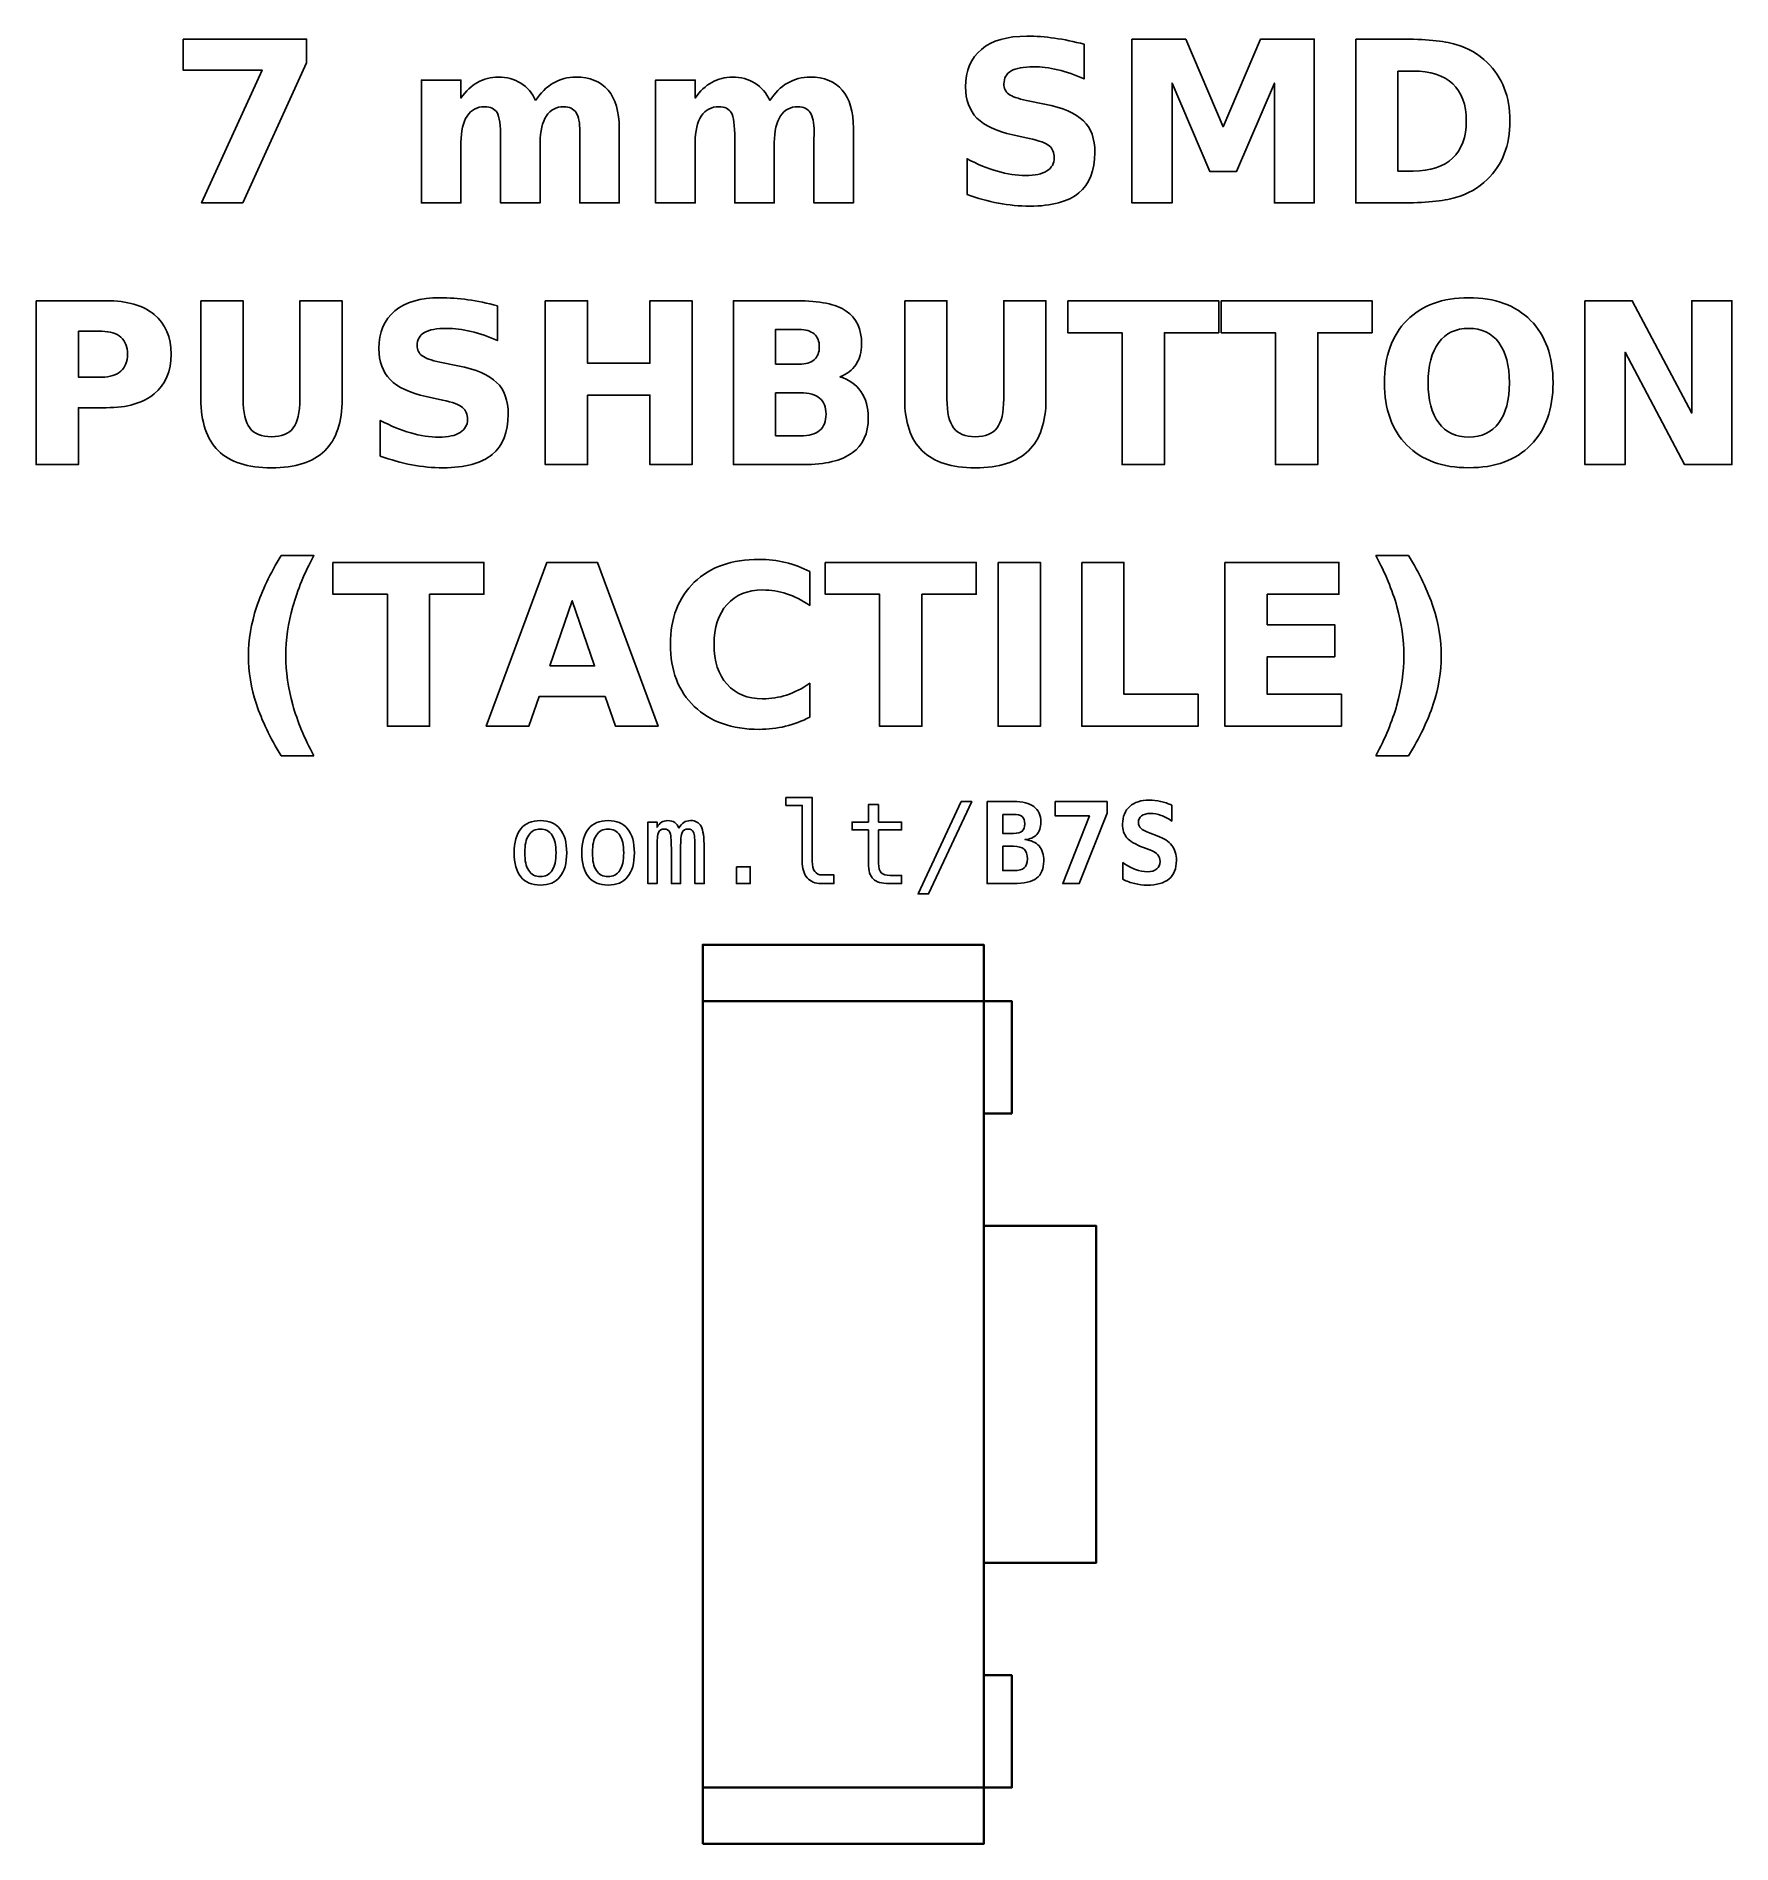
# Model space of a CAD drawing. Header units: centimetres. Extents: x -11.22 to -9.71, y -15.25 to -13.64.
import ezdxf

# ---------------------------------------------------------------- set-up
doc = ezdxf.new("R2010")
doc.units = ezdxf.units.CM
doc.header["$MEASUREMENT"] = 0
doc.layers.add('Layer 1', color=7, linetype='Continuous')

msp = doc.modelspace()

# ---------------------------------------------------------------- linework, layer by layer
at = {"layer": 'Layer 1', "color": 250}
for points, knots in [([(-11.08731, -13.64405), (-11.08731, -13.64405), (-10.97745, -13.64405), (-10.97745, -13.64405), (-10.97745, -13.64405), (-10.97745, -13.64405), (-10.97745, -13.66525), (-10.97745, -13.66525), (-10.97745, -13.66525), (-10.97745, -13.66525), (-11.03428, -13.78985), (-11.03428, -13.78985), (-11.03428, -13.78985), (-11.03428, -13.78985), (-11.07091, -13.78985), (-11.07091, -13.78985), (-11.07091, -13.78985), (-11.07091, -13.78985), (-11.01708, -13.67168), (-11.01708, -13.67168), (-11.01708, -13.67168), (-11.01708, -13.67168), (-11.08731, -13.67168), (-11.08731, -13.67168), (-11.08731, -13.67168), (-11.08731, -13.67168), (-11.08731, -13.64405), (-11.08731, -13.64405)], [0, 0, 0, 0, 0.1428571, 0.1428571, 0.1428571, 0.1428571, 0.2857143, 0.2857143, 0.2857143, 0.2857143, 0.4285714, 0.4285714, 0.4285714, 0.4285714, 0.5714286, 0.5714286, 0.5714286, 0.5714286, 0.7142857, 0.7142857, 0.7142857, 0.7142857, 0.8571429, 0.8571429, 0.8571429, 0.8571429, 1, 1, 1, 1]), ([(-10.28562, -13.64865), (-10.28562, -13.64865), (-10.28562, -13.67948), (-10.28562, -13.67948), (-10.28562, -13.67948), (-10.29362, -13.67592), (-10.30145, -13.67322), (-10.30905, -13.67138), (-10.30905, -13.67138), (-10.31668, -13.66955), (-10.32388, -13.66865), (-10.33065, -13.66865), (-10.33065, -13.66865), (-10.33962, -13.66865), (-10.34628, -13.66988), (-10.35058, -13.67235), (-10.35058, -13.67235), (-10.35488, -13.67485), (-10.35702, -13.67868), (-10.35702, -13.68388), (-10.35702, -13.68388), (-10.35702, -13.68778), (-10.35558, -13.69085), (-10.35268, -13.69302), (-10.35268, -13.69302), (-10.34978, -13.69518), (-10.34452, -13.69708), (-10.33688, -13.69865), (-10.33688, -13.69865), (-10.33688, -13.69865), (-10.32088, -13.70185), (-10.32088, -13.70185), (-10.32088, -13.70185), (-10.30465, -13.70512), (-10.29315, -13.71005), (-10.28632, -13.71672), (-10.28632, -13.71672), (-10.27948, -13.72335), (-10.27605, -13.73278), (-10.27605, -13.74502), (-10.27605, -13.74502), (-10.27605, -13.76112), (-10.28082, -13.77308), (-10.29035, -13.78092), (-10.29035, -13.78092), (-10.29988, -13.78875), (-10.31445, -13.79268), (-10.33405, -13.79268), (-10.33405, -13.79268), (-10.34332, -13.79268), (-10.35258, -13.79182), (-10.36188, -13.79005), (-10.36188, -13.79005), (-10.37118, -13.78828), (-10.38052, -13.78568), (-10.38982, -13.78225), (-10.38982, -13.78225), (-10.38982, -13.78225), (-10.38982, -13.75052), (-10.38982, -13.75052), (-10.38982, -13.75052), (-10.38052, -13.75545), (-10.37152, -13.75918), (-10.36282, -13.76168), (-10.36282, -13.76168), (-10.35412, -13.76418), (-10.34575, -13.76545), (-10.33768, -13.76545), (-10.33768, -13.76545), (-10.32948, -13.76545), (-10.32318, -13.76408), (-10.31882, -13.76135), (-10.31882, -13.76135), (-10.31445, -13.75862), (-10.31228, -13.75472), (-10.31228, -13.74962), (-10.31228, -13.74962), (-10.31228, -13.74508), (-10.31375, -13.74155), (-10.31672, -13.73908), (-10.31672, -13.73908), (-10.31968, -13.73662), (-10.32558, -13.73438), (-10.33445, -13.73245), (-10.33445, -13.73245), (-10.33445, -13.73245), (-10.34902, -13.72922), (-10.34902, -13.72922), (-10.34902, -13.72922), (-10.36358, -13.72608), (-10.37425, -13.72112), (-10.38098, -13.71428), (-10.38098, -13.71428), (-10.38772, -13.70745), (-10.39108, -13.69822), (-10.39108, -13.68665), (-10.39108, -13.68665), (-10.39108, -13.67212), (-10.38638, -13.66095), (-10.37702, -13.65315), (-10.37702, -13.65315), (-10.36765, -13.64532), (-10.35418, -13.64142), (-10.33658, -13.64142), (-10.33658, -13.64142), (-10.32858, -13.64142), (-10.32035, -13.64202), (-10.31188, -13.64322), (-10.31188, -13.64322), (-10.30342, -13.64442), (-10.29465, -13.64622), (-10.28562, -13.64865)], [0, 0, 0, 0, 0.0357143, 0.0357143, 0.0357143, 0.0357143, 0.0714286, 0.0714286, 0.0714286, 0.0714286, 0.1071429, 0.1071429, 0.1071429, 0.1071429, 0.1428571, 0.1428571, 0.1428571, 0.1428571, 0.1785714, 0.1785714, 0.1785714, 0.1785714, 0.2142857, 0.2142857, 0.2142857, 0.2142857, 0.25, 0.25, 0.25, 0.25, 0.2857143, 0.2857143, 0.2857143, 0.2857143, 0.3214286, 0.3214286, 0.3214286, 0.3214286, 0.3571429, 0.3571429, 0.3571429, 0.3571429, 0.3928571, 0.3928571, 0.3928571, 0.3928571, 0.4285714, 0.4285714, 0.4285714, 0.4285714, 0.4642857, 0.4642857, 0.4642857, 0.4642857, 0.5, 0.5, 0.5, 0.5, 0.5357143, 0.5357143, 0.5357143, 0.5357143, 0.5714286, 0.5714286, 0.5714286, 0.5714286, 0.6071429, 0.6071429, 0.6071429, 0.6071429, 0.6428571, 0.6428571, 0.6428571, 0.6428571, 0.6785714, 0.6785714, 0.6785714, 0.6785714, 0.7142857, 0.7142857, 0.7142857, 0.7142857, 0.75, 0.75, 0.75, 0.75, 0.7857143, 0.7857143, 0.7857143, 0.7857143, 0.8214286, 0.8214286, 0.8214286, 0.8214286, 0.8571429, 0.8571429, 0.8571429, 0.8571429, 0.8928571, 0.8928571, 0.8928571, 0.8928571, 0.9285714, 0.9285714, 0.9285714, 0.9285714, 0.9642857, 0.9642857, 0.9642857, 0.9642857, 1, 1, 1, 1]), ([(-10.24305, -13.64405), (-10.24305, -13.64405), (-10.19522, -13.64405), (-10.19522, -13.64405), (-10.19522, -13.64405), (-10.19522, -13.64405), (-10.16199, -13.72208), (-10.16199, -13.72208), (-10.16199, -13.72208), (-10.16199, -13.72208), (-10.12859, -13.64405), (-10.12859, -13.64405), (-10.12859, -13.64405), (-10.12859, -13.64405), (-10.08085, -13.64405), (-10.08085, -13.64405), (-10.08085, -13.64405), (-10.08085, -13.64405), (-10.08085, -13.78985), (-10.08085, -13.78985), (-10.08085, -13.78985), (-10.08085, -13.78985), (-10.11639, -13.78985), (-10.11639, -13.78985), (-10.11639, -13.78985), (-10.11639, -13.78985), (-10.11639, -13.68322), (-10.11639, -13.68322), (-10.11639, -13.68322), (-10.11639, -13.68322), (-10.14999, -13.76182), (-10.14999, -13.76182), (-10.14999, -13.76182), (-10.14999, -13.76182), (-10.17382, -13.76182), (-10.17382, -13.76182), (-10.17382, -13.76182), (-10.17382, -13.76182), (-10.20742, -13.68322), (-10.20742, -13.68322), (-10.20742, -13.68322), (-10.20742, -13.68322), (-10.20742, -13.78985), (-10.20742, -13.78985), (-10.20742, -13.78985), (-10.20742, -13.78985), (-10.24305, -13.78985), (-10.24305, -13.78985), (-10.24305, -13.78985), (-10.24305, -13.78985), (-10.24305, -13.64405), (-10.24305, -13.64405)], [0, 0, 0, 0, 0.0769231, 0.0769231, 0.0769231, 0.0769231, 0.1538462, 0.1538462, 0.1538462, 0.1538462, 0.2307692, 0.2307692, 0.2307692, 0.2307692, 0.3076923, 0.3076923, 0.3076923, 0.3076923, 0.3846154, 0.3846154, 0.3846154, 0.3846154, 0.4615385, 0.4615385, 0.4615385, 0.4615385, 0.5384615, 0.5384615, 0.5384615, 0.5384615, 0.6153846, 0.6153846, 0.6153846, 0.6153846, 0.6923077, 0.6923077, 0.6923077, 0.6923077, 0.7692308, 0.7692308, 0.7692308, 0.7692308, 0.8461538, 0.8461538, 0.8461538, 0.8461538, 0.9230769, 0.9230769, 0.9230769, 0.9230769, 1, 1, 1, 1]), ([(-10.04402, -13.64405), (-10.04402, -13.64405), (-10.00436, -13.64405), (-10.00436, -13.64405), (-10.00436, -13.64405), (-9.98222, -13.64405), (-9.96576, -13.64562), (-9.95492, -13.64878), (-9.95492, -13.64878), (-9.94409, -13.65195), (-9.93479, -13.65728), (-9.92702, -13.66485), (-9.92702, -13.66485), (-9.92019, -13.67142), (-9.91512, -13.67902), (-9.91179, -13.68762), (-9.91179, -13.68762), (-9.90849, -13.69618), (-9.90682, -13.70592), (-9.90682, -13.71682), (-9.90682, -13.71682), (-9.90682, -13.72782), (-9.90849, -13.73762), (-9.91179, -13.74625), (-9.91179, -13.74625), (-9.91512, -13.75488), (-9.92019, -13.76248), (-9.92702, -13.76905), (-9.92702, -13.76905), (-9.93486, -13.77662), (-9.94422, -13.78195), (-9.95516, -13.78512), (-9.95516, -13.78512), (-9.96609, -13.78828), (-9.98249, -13.78985), (-10.00436, -13.78985), (-10.00436, -13.78985), (-10.00436, -13.78985), (-10.04402, -13.78985), (-10.04402, -13.78985), (-10.04402, -13.78985), (-10.04402, -13.78985), (-10.04402, -13.64405), (-10.04402, -13.64405)], [0, 0, 0, 0, 0.0909091, 0.0909091, 0.0909091, 0.0909091, 0.1818182, 0.1818182, 0.1818182, 0.1818182, 0.2727273, 0.2727273, 0.2727273, 0.2727273, 0.3636364, 0.3636364, 0.3636364, 0.3636364, 0.4545455, 0.4545455, 0.4545455, 0.4545455, 0.5454545, 0.5454545, 0.5454545, 0.5454545, 0.6363636, 0.6363636, 0.6363636, 0.6363636, 0.7272727, 0.7272727, 0.7272727, 0.7272727, 0.8181818, 0.8181818, 0.8181818, 0.8181818, 0.9090909, 0.9090909, 0.9090909, 0.9090909, 1, 1, 1, 1]), ([(-10.00642, -13.67248), (-10.00642, -13.67248), (-10.00642, -13.76142), (-10.00642, -13.76142), (-10.00642, -13.76142), (-10.00642, -13.76142), (-9.99296, -13.76142), (-9.99296, -13.76142), (-9.99296, -13.76142), (-9.97759, -13.76142), (-9.96586, -13.75762), (-9.95776, -13.74998), (-9.95776, -13.74998), (-9.94966, -13.74238), (-9.94559, -13.73132), (-9.94559, -13.71682), (-9.94559, -13.71682), (-9.94559, -13.70235), (-9.94962, -13.69135), (-9.95769, -13.68382), (-9.95769, -13.68382), (-9.96576, -13.67625), (-9.97752, -13.67248), (-9.99296, -13.67248), (-9.99296, -13.67248), (-9.99296, -13.67248), (-10.00642, -13.67248), (-10.00642, -13.67248)], [0, 0, 0, 0, 0.1428571, 0.1428571, 0.1428571, 0.1428571, 0.2857143, 0.2857143, 0.2857143, 0.2857143, 0.4285714, 0.4285714, 0.4285714, 0.4285714, 0.5714286, 0.5714286, 0.5714286, 0.5714286, 0.7142857, 0.7142857, 0.7142857, 0.7142857, 0.8571429, 0.8571429, 0.8571429, 0.8571429, 1, 1, 1, 1]), ([(-10.77371, -13.69865), (-10.76928, -13.69188), (-10.76405, -13.68672), (-10.75795, -13.68318), (-10.75795, -13.68318), (-10.75185, -13.67962), (-10.74518, -13.67785), (-10.73788, -13.67785), (-10.73788, -13.67785), (-10.72531, -13.67785), (-10.71575, -13.68172), (-10.70918, -13.68948), (-10.70918, -13.68948), (-10.70261, -13.69722), (-10.69931, -13.70848), (-10.69931, -13.72325), (-10.69931, -13.72325), (-10.69931, -13.72325), (-10.69931, -13.78985), (-10.69931, -13.78985), (-10.69931, -13.78985), (-10.69931, -13.78985), (-10.73448, -13.78985), (-10.73448, -13.78985), (-10.73448, -13.78985), (-10.73448, -13.78985), (-10.73448, -13.73282), (-10.73448, -13.73282), (-10.73448, -13.73282), (-10.73441, -13.73198), (-10.73438, -13.73112), (-10.73435, -13.73018), (-10.73435, -13.73018), (-10.73431, -13.72928), (-10.73428, -13.72798), (-10.73428, -13.72628), (-10.73428, -13.72628), (-10.73428, -13.71855), (-10.73541, -13.71292), (-10.73771, -13.70945), (-10.73771, -13.70945), (-10.73998, -13.70595), (-10.74365, -13.70422), (-10.74871, -13.70422), (-10.74871, -13.70422), (-10.75538, -13.70422), (-10.76048, -13.70695), (-10.76411, -13.71242), (-10.76411, -13.71242), (-10.76771, -13.71788), (-10.76958, -13.72578), (-10.76971, -13.73615), (-10.76971, -13.73615), (-10.76971, -13.73615), (-10.76971, -13.78985), (-10.76971, -13.78985), (-10.76971, -13.78985), (-10.76971, -13.78985), (-10.80488, -13.78985), (-10.80488, -13.78985), (-10.80488, -13.78985), (-10.80488, -13.78985), (-10.80488, -13.73282), (-10.80488, -13.73282), (-10.80488, -13.73282), (-10.80488, -13.72072), (-10.80591, -13.71292), (-10.80801, -13.70945), (-10.80801, -13.70945), (-10.81008, -13.70595), (-10.81378, -13.70422), (-10.81911, -13.70422), (-10.81911, -13.70422), (-10.82585, -13.70422), (-10.83101, -13.70698), (-10.83465, -13.71248), (-10.83465, -13.71248), (-10.83828, -13.71798), (-10.84011, -13.72582), (-10.84011, -13.73605), (-10.84011, -13.73605), (-10.84011, -13.73605), (-10.84011, -13.78985), (-10.84011, -13.78985), (-10.84011, -13.78985), (-10.84011, -13.78985), (-10.87528, -13.78985), (-10.87528, -13.78985), (-10.87528, -13.78985), (-10.87528, -13.78985), (-10.87528, -13.68048), (-10.87528, -13.68048), (-10.87528, -13.68048), (-10.87528, -13.68048), (-10.84011, -13.68048), (-10.84011, -13.68048), (-10.84011, -13.68048), (-10.84011, -13.68048), (-10.84011, -13.69652), (-10.84011, -13.69652), (-10.84011, -13.69652), (-10.83581, -13.69032), (-10.83088, -13.68568), (-10.82531, -13.68255), (-10.82531, -13.68255), (-10.81975, -13.67942), (-10.81361, -13.67785), (-10.80691, -13.67785), (-10.80691, -13.67785), (-10.79938, -13.67785), (-10.79268, -13.67968), (-10.78691, -13.68332), (-10.78691, -13.68332), (-10.78111, -13.68698), (-10.77671, -13.69208), (-10.77371, -13.69865)], [0, 0, 0, 0, 0.0344828, 0.0344828, 0.0344828, 0.0344828, 0.0689655, 0.0689655, 0.0689655, 0.0689655, 0.1034483, 0.1034483, 0.1034483, 0.1034483, 0.137931, 0.137931, 0.137931, 0.137931, 0.1724138, 0.1724138, 0.1724138, 0.1724138, 0.2068966, 0.2068966, 0.2068966, 0.2068966, 0.2413793, 0.2413793, 0.2413793, 0.2413793, 0.2758621, 0.2758621, 0.2758621, 0.2758621, 0.3103448, 0.3103448, 0.3103448, 0.3103448, 0.3448276, 0.3448276, 0.3448276, 0.3448276, 0.3793103, 0.3793103, 0.3793103, 0.3793103, 0.4137931, 0.4137931, 0.4137931, 0.4137931, 0.4482759, 0.4482759, 0.4482759, 0.4482759, 0.4827586, 0.4827586, 0.4827586, 0.4827586, 0.5172414, 0.5172414, 0.5172414, 0.5172414, 0.5517241, 0.5517241, 0.5517241, 0.5517241, 0.5862069, 0.5862069, 0.5862069, 0.5862069, 0.6206897, 0.6206897, 0.6206897, 0.6206897, 0.6551724, 0.6551724, 0.6551724, 0.6551724, 0.6896552, 0.6896552, 0.6896552, 0.6896552, 0.7241379, 0.7241379, 0.7241379, 0.7241379, 0.7586207, 0.7586207, 0.7586207, 0.7586207, 0.7931034, 0.7931034, 0.7931034, 0.7931034, 0.8275862, 0.8275862, 0.8275862, 0.8275862, 0.862069, 0.862069, 0.862069, 0.862069, 0.8965517, 0.8965517, 0.8965517, 0.8965517, 0.9310345, 0.9310345, 0.9310345, 0.9310345, 0.9655172, 0.9655172, 0.9655172, 0.9655172, 1, 1, 1, 1]), ([(-10.56531, -13.69865), (-10.56088, -13.69188), (-10.55565, -13.68672), (-10.54955, -13.68318), (-10.54955, -13.68318), (-10.54345, -13.67962), (-10.53678, -13.67785), (-10.52948, -13.67785), (-10.52948, -13.67785), (-10.51691, -13.67785), (-10.50735, -13.68172), (-10.50078, -13.68948), (-10.50078, -13.68948), (-10.49421, -13.69722), (-10.49091, -13.70848), (-10.49091, -13.72325), (-10.49091, -13.72325), (-10.49091, -13.72325), (-10.49091, -13.78985), (-10.49091, -13.78985), (-10.49091, -13.78985), (-10.49091, -13.78985), (-10.52608, -13.78985), (-10.52608, -13.78985), (-10.52608, -13.78985), (-10.52608, -13.78985), (-10.52608, -13.73282), (-10.52608, -13.73282), (-10.52608, -13.73282), (-10.52601, -13.73198), (-10.52598, -13.73112), (-10.52595, -13.73018), (-10.52595, -13.73018), (-10.52591, -13.72928), (-10.52588, -13.72798), (-10.52588, -13.72628), (-10.52588, -13.72628), (-10.52588, -13.71855), (-10.52701, -13.71292), (-10.52931, -13.70945), (-10.52931, -13.70945), (-10.53158, -13.70595), (-10.53525, -13.70422), (-10.54031, -13.70422), (-10.54031, -13.70422), (-10.54698, -13.70422), (-10.55208, -13.70695), (-10.55571, -13.71242), (-10.55571, -13.71242), (-10.55931, -13.71788), (-10.56118, -13.72578), (-10.56131, -13.73615), (-10.56131, -13.73615), (-10.56131, -13.73615), (-10.56131, -13.78985), (-10.56131, -13.78985), (-10.56131, -13.78985), (-10.56131, -13.78985), (-10.59648, -13.78985), (-10.59648, -13.78985), (-10.59648, -13.78985), (-10.59648, -13.78985), (-10.59648, -13.73282), (-10.59648, -13.73282), (-10.59648, -13.73282), (-10.59648, -13.72072), (-10.59751, -13.71292), (-10.59961, -13.70945), (-10.59961, -13.70945), (-10.60168, -13.70595), (-10.60538, -13.70422), (-10.61071, -13.70422), (-10.61071, -13.70422), (-10.61745, -13.70422), (-10.62261, -13.70698), (-10.62625, -13.71248), (-10.62625, -13.71248), (-10.62988, -13.71798), (-10.63171, -13.72582), (-10.63171, -13.73605), (-10.63171, -13.73605), (-10.63171, -13.73605), (-10.63171, -13.78985), (-10.63171, -13.78985), (-10.63171, -13.78985), (-10.63171, -13.78985), (-10.66688, -13.78985), (-10.66688, -13.78985), (-10.66688, -13.78985), (-10.66688, -13.78985), (-10.66688, -13.68048), (-10.66688, -13.68048), (-10.66688, -13.68048), (-10.66688, -13.68048), (-10.63171, -13.68048), (-10.63171, -13.68048), (-10.63171, -13.68048), (-10.63171, -13.68048), (-10.63171, -13.69652), (-10.63171, -13.69652), (-10.63171, -13.69652), (-10.62741, -13.69032), (-10.62248, -13.68568), (-10.61691, -13.68255), (-10.61691, -13.68255), (-10.61135, -13.67942), (-10.60521, -13.67785), (-10.59851, -13.67785), (-10.59851, -13.67785), (-10.59098, -13.67785), (-10.58428, -13.67968), (-10.57851, -13.68332), (-10.57851, -13.68332), (-10.57271, -13.68698), (-10.56831, -13.69208), (-10.56531, -13.69865)], [0, 0, 0, 0, 0.0344828, 0.0344828, 0.0344828, 0.0344828, 0.0689655, 0.0689655, 0.0689655, 0.0689655, 0.1034483, 0.1034483, 0.1034483, 0.1034483, 0.137931, 0.137931, 0.137931, 0.137931, 0.1724138, 0.1724138, 0.1724138, 0.1724138, 0.2068966, 0.2068966, 0.2068966, 0.2068966, 0.2413793, 0.2413793, 0.2413793, 0.2413793, 0.2758621, 0.2758621, 0.2758621, 0.2758621, 0.3103448, 0.3103448, 0.3103448, 0.3103448, 0.3448276, 0.3448276, 0.3448276, 0.3448276, 0.3793103, 0.3793103, 0.3793103, 0.3793103, 0.4137931, 0.4137931, 0.4137931, 0.4137931, 0.4482759, 0.4482759, 0.4482759, 0.4482759, 0.4827586, 0.4827586, 0.4827586, 0.4827586, 0.5172414, 0.5172414, 0.5172414, 0.5172414, 0.5517241, 0.5517241, 0.5517241, 0.5517241, 0.5862069, 0.5862069, 0.5862069, 0.5862069, 0.6206897, 0.6206897, 0.6206897, 0.6206897, 0.6551724, 0.6551724, 0.6551724, 0.6551724, 0.6896552, 0.6896552, 0.6896552, 0.6896552, 0.7241379, 0.7241379, 0.7241379, 0.7241379, 0.7586207, 0.7586207, 0.7586207, 0.7586207, 0.7931034, 0.7931034, 0.7931034, 0.7931034, 0.8275862, 0.8275862, 0.8275862, 0.8275862, 0.862069, 0.862069, 0.862069, 0.862069, 0.8965517, 0.8965517, 0.8965517, 0.8965517, 0.9310345, 0.9310345, 0.9310345, 0.9310345, 0.9655172, 0.9655172, 0.9655172, 0.9655172, 1, 1, 1, 1]), ([(-11.21808, -13.87685), (-11.21808, -13.87685), (-11.15568, -13.87685), (-11.15568, -13.87685), (-11.15568, -13.87685), (-11.13712, -13.87685), (-11.12288, -13.88098), (-11.11295, -13.88922), (-11.11295, -13.88922), (-11.10302, -13.89745), (-11.09805, -13.90918), (-11.09805, -13.92442), (-11.09805, -13.92442), (-11.09805, -13.93968), (-11.10302, -13.95145), (-11.11295, -13.95968), (-11.11295, -13.95968), (-11.12288, -13.96792), (-11.13712, -13.97205), (-11.15568, -13.97205), (-11.15568, -13.97205), (-11.15568, -13.97205), (-11.18048, -13.97205), (-11.18048, -13.97205), (-11.18048, -13.97205), (-11.18048, -13.97205), (-11.18048, -14.02265), (-11.18048, -14.02265), (-11.18048, -14.02265), (-11.18048, -14.02265), (-11.21808, -14.02265), (-11.21808, -14.02265), (-11.21808, -14.02265), (-11.21808, -14.02265), (-11.21808, -13.87685), (-11.21808, -13.87685)], [0, 0, 0, 0, 0.1111111, 0.1111111, 0.1111111, 0.1111111, 0.2222222, 0.2222222, 0.2222222, 0.2222222, 0.3333333, 0.3333333, 0.3333333, 0.3333333, 0.4444444, 0.4444444, 0.4444444, 0.4444444, 0.5555556, 0.5555556, 0.5555556, 0.5555556, 0.6666667, 0.6666667, 0.6666667, 0.6666667, 0.7777778, 0.7777778, 0.7777778, 0.7777778, 0.8888889, 0.8888889, 0.8888889, 0.8888889, 1, 1, 1, 1]), ([(-11.07151, -13.87685), (-11.07151, -13.87685), (-11.03391, -13.87685), (-11.03391, -13.87685), (-11.03391, -13.87685), (-11.03391, -13.87685), (-11.03391, -13.96425), (-11.03391, -13.96425), (-11.03391, -13.96425), (-11.03391, -13.97628), (-11.03195, -13.98492), (-11.02801, -13.99008), (-11.02801, -13.99008), (-11.02408, -13.99525), (-11.01765, -13.99785), (-11.00871, -13.99785), (-11.00871, -13.99785), (-10.99971, -13.99785), (-10.99325, -13.99525), (-10.98931, -13.99008), (-10.98931, -13.99008), (-10.98538, -13.98492), (-10.98341, -13.97628), (-10.98341, -13.96425), (-10.98341, -13.96425), (-10.98341, -13.96425), (-10.98341, -13.87685), (-10.98341, -13.87685), (-10.98341, -13.87685), (-10.98341, -13.87685), (-10.94581, -13.87685), (-10.94581, -13.87685), (-10.94581, -13.87685), (-10.94581, -13.87685), (-10.94581, -13.96425), (-10.94581, -13.96425), (-10.94581, -13.96425), (-10.94581, -13.98488), (-10.95098, -14.00025), (-10.96135, -14.01035), (-10.96135, -14.01035), (-10.97168, -14.02045), (-10.98748, -14.02548), (-11.00871, -14.02548), (-11.00871, -14.02548), (-11.02988, -14.02548), (-11.04565, -14.02045), (-11.05598, -14.01035), (-11.05598, -14.01035), (-11.06635, -14.00025), (-11.07151, -13.98488), (-11.07151, -13.96425), (-11.07151, -13.96425), (-11.07151, -13.96425), (-11.07151, -13.87685), (-11.07151, -13.87685)], [0, 0, 0, 0, 0.0714286, 0.0714286, 0.0714286, 0.0714286, 0.1428571, 0.1428571, 0.1428571, 0.1428571, 0.2142857, 0.2142857, 0.2142857, 0.2142857, 0.2857143, 0.2857143, 0.2857143, 0.2857143, 0.3571429, 0.3571429, 0.3571429, 0.3571429, 0.4285714, 0.4285714, 0.4285714, 0.4285714, 0.5, 0.5, 0.5, 0.5, 0.5714286, 0.5714286, 0.5714286, 0.5714286, 0.6428571, 0.6428571, 0.6428571, 0.6428571, 0.7142857, 0.7142857, 0.7142857, 0.7142857, 0.7857143, 0.7857143, 0.7857143, 0.7857143, 0.8571429, 0.8571429, 0.8571429, 0.8571429, 0.9285714, 0.9285714, 0.9285714, 0.9285714, 1, 1, 1, 1]), ([(-10.80765, -13.88145), (-10.80765, -13.88145), (-10.80765, -13.91228), (-10.80765, -13.91228), (-10.80765, -13.91228), (-10.81565, -13.90872), (-10.82348, -13.90602), (-10.83108, -13.90418), (-10.83108, -13.90418), (-10.83871, -13.90235), (-10.84591, -13.90145), (-10.85268, -13.90145), (-10.85268, -13.90145), (-10.86165, -13.90145), (-10.86831, -13.90268), (-10.87261, -13.90515), (-10.87261, -13.90515), (-10.87691, -13.90765), (-10.87905, -13.91148), (-10.87905, -13.91668), (-10.87905, -13.91668), (-10.87905, -13.92058), (-10.87761, -13.92365), (-10.87471, -13.92582), (-10.87471, -13.92582), (-10.87181, -13.92798), (-10.86655, -13.92988), (-10.85891, -13.93145), (-10.85891, -13.93145), (-10.85891, -13.93145), (-10.84291, -13.93465), (-10.84291, -13.93465), (-10.84291, -13.93465), (-10.82668, -13.93792), (-10.81518, -13.94285), (-10.80835, -13.94952), (-10.80835, -13.94952), (-10.80151, -13.95615), (-10.79808, -13.96558), (-10.79808, -13.97782), (-10.79808, -13.97782), (-10.79808, -13.99392), (-10.80285, -14.00588), (-10.81238, -14.01372), (-10.81238, -14.01372), (-10.82191, -14.02155), (-10.83648, -14.02548), (-10.85608, -14.02548), (-10.85608, -14.02548), (-10.86535, -14.02548), (-10.87461, -14.02462), (-10.88391, -14.02285), (-10.88391, -14.02285), (-10.89321, -14.02108), (-10.90255, -14.01848), (-10.91185, -14.01505), (-10.91185, -14.01505), (-10.91185, -14.01505), (-10.91185, -13.98332), (-10.91185, -13.98332), (-10.91185, -13.98332), (-10.90255, -13.98825), (-10.89355, -13.99198), (-10.88485, -13.99448), (-10.88485, -13.99448), (-10.87615, -13.99698), (-10.86778, -13.99825), (-10.85971, -13.99825), (-10.85971, -13.99825), (-10.85151, -13.99825), (-10.84521, -13.99688), (-10.84085, -13.99415), (-10.84085, -13.99415), (-10.83648, -13.99142), (-10.83431, -13.98752), (-10.83431, -13.98242), (-10.83431, -13.98242), (-10.83431, -13.97788), (-10.83578, -13.97435), (-10.83875, -13.97188), (-10.83875, -13.97188), (-10.84171, -13.96942), (-10.84761, -13.96718), (-10.85648, -13.96525), (-10.85648, -13.96525), (-10.85648, -13.96525), (-10.87105, -13.96202), (-10.87105, -13.96202), (-10.87105, -13.96202), (-10.88561, -13.95888), (-10.89628, -13.95392), (-10.90301, -13.94708), (-10.90301, -13.94708), (-10.90975, -13.94025), (-10.91311, -13.93102), (-10.91311, -13.91945), (-10.91311, -13.91945), (-10.91311, -13.90492), (-10.90841, -13.89375), (-10.89905, -13.88595), (-10.89905, -13.88595), (-10.88968, -13.87812), (-10.87621, -13.87422), (-10.85861, -13.87422), (-10.85861, -13.87422), (-10.85061, -13.87422), (-10.84238, -13.87482), (-10.83391, -13.87602), (-10.83391, -13.87602), (-10.82545, -13.87722), (-10.81668, -13.87902), (-10.80765, -13.88145)], [0, 0, 0, 0, 0.0357143, 0.0357143, 0.0357143, 0.0357143, 0.0714286, 0.0714286, 0.0714286, 0.0714286, 0.1071429, 0.1071429, 0.1071429, 0.1071429, 0.1428571, 0.1428571, 0.1428571, 0.1428571, 0.1785714, 0.1785714, 0.1785714, 0.1785714, 0.2142857, 0.2142857, 0.2142857, 0.2142857, 0.25, 0.25, 0.25, 0.25, 0.2857143, 0.2857143, 0.2857143, 0.2857143, 0.3214286, 0.3214286, 0.3214286, 0.3214286, 0.3571429, 0.3571429, 0.3571429, 0.3571429, 0.3928571, 0.3928571, 0.3928571, 0.3928571, 0.4285714, 0.4285714, 0.4285714, 0.4285714, 0.4642857, 0.4642857, 0.4642857, 0.4642857, 0.5, 0.5, 0.5, 0.5, 0.5357143, 0.5357143, 0.5357143, 0.5357143, 0.5714286, 0.5714286, 0.5714286, 0.5714286, 0.6071429, 0.6071429, 0.6071429, 0.6071429, 0.6428571, 0.6428571, 0.6428571, 0.6428571, 0.6785714, 0.6785714, 0.6785714, 0.6785714, 0.7142857, 0.7142857, 0.7142857, 0.7142857, 0.75, 0.75, 0.75, 0.75, 0.7857143, 0.7857143, 0.7857143, 0.7857143, 0.8214286, 0.8214286, 0.8214286, 0.8214286, 0.8571429, 0.8571429, 0.8571429, 0.8571429, 0.8928571, 0.8928571, 0.8928571, 0.8928571, 0.9285714, 0.9285714, 0.9285714, 0.9285714, 0.9642857, 0.9642857, 0.9642857, 0.9642857, 1, 1, 1, 1]), ([(-10.76508, -13.87685), (-10.76508, -13.87685), (-10.72748, -13.87685), (-10.72748, -13.87685), (-10.72748, -13.87685), (-10.72748, -13.87685), (-10.72748, -13.93242), (-10.72748, -13.93242), (-10.72748, -13.93242), (-10.72748, -13.93242), (-10.67202, -13.93242), (-10.67202, -13.93242), (-10.67202, -13.93242), (-10.67202, -13.93242), (-10.67202, -13.87685), (-10.67202, -13.87685), (-10.67202, -13.87685), (-10.67202, -13.87685), (-10.63442, -13.87685), (-10.63442, -13.87685), (-10.63442, -13.87685), (-10.63442, -13.87685), (-10.63442, -14.02265), (-10.63442, -14.02265), (-10.63442, -14.02265), (-10.63442, -14.02265), (-10.67202, -14.02265), (-10.67202, -14.02265), (-10.67202, -14.02265), (-10.67202, -14.02265), (-10.67202, -13.96085), (-10.67202, -13.96085), (-10.67202, -13.96085), (-10.67202, -13.96085), (-10.72748, -13.96085), (-10.72748, -13.96085), (-10.72748, -13.96085), (-10.72748, -13.96085), (-10.72748, -14.02265), (-10.72748, -14.02265), (-10.72748, -14.02265), (-10.72748, -14.02265), (-10.76508, -14.02265), (-10.76508, -14.02265), (-10.76508, -14.02265), (-10.76508, -14.02265), (-10.76508, -13.87685), (-10.76508, -13.87685)], [0, 0, 0, 0, 0.0833333, 0.0833333, 0.0833333, 0.0833333, 0.1666667, 0.1666667, 0.1666667, 0.1666667, 0.25, 0.25, 0.25, 0.25, 0.3333333, 0.3333333, 0.3333333, 0.3333333, 0.4166667, 0.4166667, 0.4166667, 0.4166667, 0.5, 0.5, 0.5, 0.5, 0.5833333, 0.5833333, 0.5833333, 0.5833333, 0.6666667, 0.6666667, 0.6666667, 0.6666667, 0.75, 0.75, 0.75, 0.75, 0.8333333, 0.8333333, 0.8333333, 0.8333333, 0.9166667, 0.9166667, 0.9166667, 0.9166667, 1, 1, 1, 1]), ([(-10.50308, -13.94462), (-10.49501, -13.94695), (-10.48875, -13.95128), (-10.48431, -13.95762), (-10.48431, -13.95762), (-10.47988, -13.96392), (-10.47768, -13.97168), (-10.47768, -13.98085), (-10.47768, -13.98085), (-10.47768, -13.99492), (-10.48245, -14.00538), (-10.49195, -14.01228), (-10.49195, -14.01228), (-10.50145, -14.01918), (-10.51591, -14.02265), (-10.53531, -14.02265), (-10.53531, -14.02265), (-10.53531, -14.02265), (-10.59771, -14.02265), (-10.59771, -14.02265), (-10.59771, -14.02265), (-10.59771, -14.02265), (-10.59771, -13.87685), (-10.59771, -13.87685), (-10.59771, -13.87685), (-10.59771, -13.87685), (-10.54128, -13.87685), (-10.54128, -13.87685), (-10.54128, -13.87685), (-10.52101, -13.87685), (-10.50635, -13.87992), (-10.49728, -13.88602), (-10.49728, -13.88602), (-10.48818, -13.89215), (-10.48365, -13.90195), (-10.48365, -13.91542), (-10.48365, -13.91542), (-10.48365, -13.92252), (-10.48531, -13.92855), (-10.48861, -13.93355), (-10.48861, -13.93355), (-10.49195, -13.93852), (-10.49675, -13.94222), (-10.50308, -13.94462)], [0, 0, 0, 0, 0.0909091, 0.0909091, 0.0909091, 0.0909091, 0.1818182, 0.1818182, 0.1818182, 0.1818182, 0.2727273, 0.2727273, 0.2727273, 0.2727273, 0.3636364, 0.3636364, 0.3636364, 0.3636364, 0.4545455, 0.4545455, 0.4545455, 0.4545455, 0.5454545, 0.5454545, 0.5454545, 0.5454545, 0.6363636, 0.6363636, 0.6363636, 0.6363636, 0.7272727, 0.7272727, 0.7272727, 0.7272727, 0.8181818, 0.8181818, 0.8181818, 0.8181818, 0.9090909, 0.9090909, 0.9090909, 0.9090909, 1, 1, 1, 1]), ([(-10.44528, -13.87685), (-10.44528, -13.87685), (-10.40768, -13.87685), (-10.40768, -13.87685), (-10.40768, -13.87685), (-10.40768, -13.87685), (-10.40768, -13.96425), (-10.40768, -13.96425), (-10.40768, -13.96425), (-10.40768, -13.97628), (-10.40572, -13.98492), (-10.40178, -13.99008), (-10.40178, -13.99008), (-10.39785, -13.99525), (-10.39142, -13.99785), (-10.38248, -13.99785), (-10.38248, -13.99785), (-10.37348, -13.99785), (-10.36702, -13.99525), (-10.36308, -13.99008), (-10.36308, -13.99008), (-10.35915, -13.98492), (-10.35718, -13.97628), (-10.35718, -13.96425), (-10.35718, -13.96425), (-10.35718, -13.96425), (-10.35718, -13.87685), (-10.35718, -13.87685), (-10.35718, -13.87685), (-10.35718, -13.87685), (-10.31958, -13.87685), (-10.31958, -13.87685), (-10.31958, -13.87685), (-10.31958, -13.87685), (-10.31958, -13.96425), (-10.31958, -13.96425), (-10.31958, -13.96425), (-10.31958, -13.98488), (-10.32475, -14.00025), (-10.33512, -14.01035), (-10.33512, -14.01035), (-10.34545, -14.02045), (-10.36125, -14.02548), (-10.38248, -14.02548), (-10.38248, -14.02548), (-10.40365, -14.02548), (-10.41942, -14.02045), (-10.42975, -14.01035), (-10.42975, -14.01035), (-10.44012, -14.00025), (-10.44528, -13.98488), (-10.44528, -13.96425), (-10.44528, -13.96425), (-10.44528, -13.96425), (-10.44528, -13.87685), (-10.44528, -13.87685)], [0, 0, 0, 0, 0.0714286, 0.0714286, 0.0714286, 0.0714286, 0.1428571, 0.1428571, 0.1428571, 0.1428571, 0.2142857, 0.2142857, 0.2142857, 0.2142857, 0.2857143, 0.2857143, 0.2857143, 0.2857143, 0.3571429, 0.3571429, 0.3571429, 0.3571429, 0.4285714, 0.4285714, 0.4285714, 0.4285714, 0.5, 0.5, 0.5, 0.5, 0.5714286, 0.5714286, 0.5714286, 0.5714286, 0.6428571, 0.6428571, 0.6428571, 0.6428571, 0.7142857, 0.7142857, 0.7142857, 0.7142857, 0.7857143, 0.7857143, 0.7857143, 0.7857143, 0.8571429, 0.8571429, 0.8571429, 0.8571429, 0.9285714, 0.9285714, 0.9285714, 0.9285714, 1, 1, 1, 1]), ([(-10.30028, -13.87685), (-10.30028, -13.87685), (-10.16592, -13.87685), (-10.16592, -13.87685), (-10.16592, -13.87685), (-10.16592, -13.87685), (-10.16592, -13.90528), (-10.16592, -13.90528), (-10.16592, -13.90528), (-10.16592, -13.90528), (-10.21425, -13.90528), (-10.21425, -13.90528), (-10.21425, -13.90528), (-10.21425, -13.90528), (-10.21425, -14.02265), (-10.21425, -14.02265), (-10.21425, -14.02265), (-10.21425, -14.02265), (-10.25185, -14.02265), (-10.25185, -14.02265), (-10.25185, -14.02265), (-10.25185, -14.02265), (-10.25185, -13.90528), (-10.25185, -13.90528), (-10.25185, -13.90528), (-10.25185, -13.90528), (-10.30028, -13.90528), (-10.30028, -13.90528), (-10.30028, -13.90528), (-10.30028, -13.90528), (-10.30028, -13.87685), (-10.30028, -13.87685)], [0, 0, 0, 0, 0.125, 0.125, 0.125, 0.125, 0.25, 0.25, 0.25, 0.25, 0.375, 0.375, 0.375, 0.375, 0.5, 0.5, 0.5, 0.5, 0.625, 0.625, 0.625, 0.625, 0.75, 0.75, 0.75, 0.75, 0.875, 0.875, 0.875, 0.875, 1, 1, 1, 1]), ([(-10.16385, -13.87685), (-10.16385, -13.87685), (-10.02949, -13.87685), (-10.02949, -13.87685), (-10.02949, -13.87685), (-10.02949, -13.87685), (-10.02949, -13.90528), (-10.02949, -13.90528), (-10.02949, -13.90528), (-10.02949, -13.90528), (-10.07782, -13.90528), (-10.07782, -13.90528), (-10.07782, -13.90528), (-10.07782, -13.90528), (-10.07782, -14.02265), (-10.07782, -14.02265), (-10.07782, -14.02265), (-10.07782, -14.02265), (-10.11542, -14.02265), (-10.11542, -14.02265), (-10.11542, -14.02265), (-10.11542, -14.02265), (-10.11542, -13.90528), (-10.11542, -13.90528), (-10.11542, -13.90528), (-10.11542, -13.90528), (-10.16385, -13.90528), (-10.16385, -13.90528), (-10.16385, -13.90528), (-10.16385, -13.90528), (-10.16385, -13.87685), (-10.16385, -13.87685)], [0, 0, 0, 0, 0.125, 0.125, 0.125, 0.125, 0.25, 0.25, 0.25, 0.25, 0.375, 0.375, 0.375, 0.375, 0.5, 0.5, 0.5, 0.5, 0.625, 0.625, 0.625, 0.625, 0.75, 0.75, 0.75, 0.75, 0.875, 0.875, 0.875, 0.875, 1, 1, 1, 1]), ([(-9.94342, -13.87422), (-9.91999, -13.87422), (-9.90162, -13.88092), (-9.88836, -13.89435), (-9.88836, -13.89435), (-9.87506, -13.90775), (-9.86842, -13.92625), (-9.86842, -13.94988), (-9.86842, -13.94988), (-9.86842, -13.97345), (-9.87506, -13.99195), (-9.88836, -14.00535), (-9.88836, -14.00535), (-9.90162, -14.01878), (-9.91999, -14.02548), (-9.94342, -14.02548), (-9.94342, -14.02548), (-9.96679, -14.02548), (-9.98512, -14.01878), (-9.99846, -14.00535), (-9.99846, -14.00535), (-10.01176, -13.99195), (-10.01842, -13.97345), (-10.01842, -13.94988), (-10.01842, -13.94988), (-10.01842, -13.92625), (-10.01176, -13.90775), (-9.99846, -13.89435), (-9.99846, -13.89435), (-9.98512, -13.88092), (-9.96679, -13.87422), (-9.94342, -13.87422)], [0, 0, 0, 0, 0.125, 0.125, 0.125, 0.125, 0.25, 0.25, 0.25, 0.25, 0.375, 0.375, 0.375, 0.375, 0.5, 0.5, 0.5, 0.5, 0.625, 0.625, 0.625, 0.625, 0.75, 0.75, 0.75, 0.75, 0.875, 0.875, 0.875, 0.875, 1, 1, 1, 1]), ([(-9.83999, -13.87685), (-9.83999, -13.87685), (-9.79799, -13.87685), (-9.79799, -13.87685), (-9.79799, -13.87685), (-9.79799, -13.87685), (-9.74496, -13.97685), (-9.74496, -13.97685), (-9.74496, -13.97685), (-9.74496, -13.97685), (-9.74496, -13.87685), (-9.74496, -13.87685), (-9.74496, -13.87685), (-9.74496, -13.87685), (-9.70933, -13.87685), (-9.70933, -13.87685), (-9.70933, -13.87685), (-9.70933, -13.87685), (-9.70933, -14.02265), (-9.70933, -14.02265), (-9.70933, -14.02265), (-9.70933, -14.02265), (-9.75133, -14.02265), (-9.75133, -14.02265), (-9.75133, -14.02265), (-9.75133, -14.02265), (-9.80436, -13.92265), (-9.80436, -13.92265), (-9.80436, -13.92265), (-9.80436, -13.92265), (-9.80436, -14.02265), (-9.80436, -14.02265), (-9.80436, -14.02265), (-9.80436, -14.02265), (-9.83999, -14.02265), (-9.83999, -14.02265), (-9.83999, -14.02265), (-9.83999, -14.02265), (-9.83999, -13.87685), (-9.83999, -13.87685)], [0, 0, 0, 0, 0.1, 0.1, 0.1, 0.1, 0.2, 0.2, 0.2, 0.2, 0.3, 0.3, 0.3, 0.3, 0.4, 0.4, 0.4, 0.4, 0.5, 0.5, 0.5, 0.5, 0.6, 0.6, 0.6, 0.6, 0.7, 0.7, 0.7, 0.7, 0.8, 0.8, 0.8, 0.8, 0.9, 0.9, 0.9, 0.9, 1, 1, 1, 1]), ([(-11.18048, -13.90408), (-11.18048, -13.90408), (-11.18048, -13.94482), (-11.18048, -13.94482), (-11.18048, -13.94482), (-11.18048, -13.94482), (-11.15968, -13.94482), (-11.15968, -13.94482), (-11.15968, -13.94482), (-11.15238, -13.94482), (-11.14675, -13.94305), (-11.14278, -13.93948), (-11.14278, -13.93948), (-11.13882, -13.93595), (-11.13682, -13.93092), (-11.13682, -13.92442), (-11.13682, -13.92442), (-11.13682, -13.91788), (-11.13882, -13.91288), (-11.14278, -13.90935), (-11.14278, -13.90935), (-11.14675, -13.90585), (-11.15238, -13.90408), (-11.15968, -13.90408), (-11.15968, -13.90408), (-11.15968, -13.90408), (-11.18048, -13.90408), (-11.18048, -13.90408)], [0, 0, 0, 0, 0.1428571, 0.1428571, 0.1428571, 0.1428571, 0.2857143, 0.2857143, 0.2857143, 0.2857143, 0.4285714, 0.4285714, 0.4285714, 0.4285714, 0.5714286, 0.5714286, 0.5714286, 0.5714286, 0.7142857, 0.7142857, 0.7142857, 0.7142857, 0.8571429, 0.8571429, 0.8571429, 0.8571429, 1, 1, 1, 1]), ([(-10.53931, -13.93328), (-10.53338, -13.93328), (-10.52888, -13.93198), (-10.52585, -13.92938), (-10.52585, -13.92938), (-10.52278, -13.92678), (-10.52125, -13.92295), (-10.52125, -13.91785), (-10.52125, -13.91785), (-10.52125, -13.91285), (-10.52278, -13.90905), (-10.52585, -13.90642), (-10.52585, -13.90642), (-10.52888, -13.90378), (-10.53338, -13.90245), (-10.53931, -13.90245), (-10.53931, -13.90245), (-10.53931, -13.90245), (-10.56011, -13.90245), (-10.56011, -13.90245), (-10.56011, -13.90245), (-10.56011, -13.90245), (-10.56011, -13.93328), (-10.56011, -13.93328), (-10.56011, -13.93328), (-10.56011, -13.93328), (-10.53931, -13.93328), (-10.53931, -13.93328)], [0, 0, 0, 0, 0.1428571, 0.1428571, 0.1428571, 0.1428571, 0.2857143, 0.2857143, 0.2857143, 0.2857143, 0.4285714, 0.4285714, 0.4285714, 0.4285714, 0.5714286, 0.5714286, 0.5714286, 0.5714286, 0.7142857, 0.7142857, 0.7142857, 0.7142857, 0.8571429, 0.8571429, 0.8571429, 0.8571429, 1, 1, 1, 1]), ([(-9.94342, -13.90145), (-9.95489, -13.90145), (-9.96376, -13.90568), (-9.97009, -13.91415), (-9.97009, -13.91415), (-9.97639, -13.92262), (-9.97956, -13.93452), (-9.97956, -13.94988), (-9.97956, -13.94988), (-9.97956, -13.96522), (-9.97639, -13.97708), (-9.97009, -13.98555), (-9.97009, -13.98555), (-9.96376, -13.99402), (-9.95489, -13.99825), (-9.94342, -13.99825), (-9.94342, -13.99825), (-9.93189, -13.99825), (-9.92299, -13.99402), (-9.91666, -13.98555), (-9.91666, -13.98555), (-9.91036, -13.97708), (-9.90719, -13.96522), (-9.90719, -13.94988), (-9.90719, -13.94988), (-9.90719, -13.93452), (-9.91036, -13.92262), (-9.91666, -13.91415), (-9.91666, -13.91415), (-9.92299, -13.90568), (-9.93189, -13.90145), (-9.94342, -13.90145)], [0, 0, 0, 0, 0.125, 0.125, 0.125, 0.125, 0.25, 0.25, 0.25, 0.25, 0.375, 0.375, 0.375, 0.375, 0.5, 0.5, 0.5, 0.5, 0.625, 0.625, 0.625, 0.625, 0.75, 0.75, 0.75, 0.75, 0.875, 0.875, 0.875, 0.875, 1, 1, 1, 1]), ([(-10.53805, -13.99705), (-10.53048, -13.99705), (-10.52481, -13.99545), (-10.52098, -13.99228), (-10.52098, -13.99228), (-10.51718, -13.98908), (-10.51528, -13.98425), (-10.51528, -13.97782), (-10.51528, -13.97782), (-10.51528, -13.97152), (-10.51718, -13.96678), (-10.52095, -13.96362), (-10.52095, -13.96362), (-10.52471, -13.96045), (-10.53041, -13.95888), (-10.53805, -13.95888), (-10.53805, -13.95888), (-10.53805, -13.95888), (-10.56011, -13.95888), (-10.56011, -13.95888), (-10.56011, -13.95888), (-10.56011, -13.95888), (-10.56011, -13.99705), (-10.56011, -13.99705), (-10.56011, -13.99705), (-10.56011, -13.99705), (-10.53805, -13.99705), (-10.53805, -13.99705)], [0, 0, 0, 0, 0.1428571, 0.1428571, 0.1428571, 0.1428571, 0.2857143, 0.2857143, 0.2857143, 0.2857143, 0.4285714, 0.4285714, 0.4285714, 0.4285714, 0.5714286, 0.5714286, 0.5714286, 0.5714286, 0.7142857, 0.7142857, 0.7142857, 0.7142857, 0.8571429, 0.8571429, 0.8571429, 0.8571429, 1, 1, 1, 1]), ([(-10.97098, -14.28182), (-10.97098, -14.28182), (-10.99998, -14.28182), (-10.99998, -14.28182), (-10.99998, -14.28182), (-11.00995, -14.26575), (-11.01731, -14.25045), (-11.02205, -14.23595), (-11.02205, -14.23595), (-11.02681, -14.22148), (-11.02918, -14.20712), (-11.02918, -14.19285), (-11.02918, -14.19285), (-11.02918, -14.17858), (-11.02678, -14.16415), (-11.02201, -14.14955), (-11.02201, -14.14955), (-11.01721, -14.13492), (-11.00988, -14.11965), (-10.99998, -14.10368), (-10.99998, -14.10368), (-10.99998, -14.10368), (-10.97098, -14.10368), (-10.97098, -14.10368), (-10.97098, -14.10368), (-10.97931, -14.11912), (-10.98555, -14.13422), (-10.98971, -14.14895), (-10.98971, -14.14895), (-10.99388, -14.16368), (-10.99598, -14.17825), (-10.99598, -14.19265), (-10.99598, -14.19265), (-10.99598, -14.20705), (-10.99391, -14.22162), (-10.98978, -14.23642), (-10.98978, -14.23642), (-10.98565, -14.25118), (-10.97938, -14.26632), (-10.97098, -14.28182)], [0, 0, 0, 0, 0.1, 0.1, 0.1, 0.1, 0.2, 0.2, 0.2, 0.2, 0.3, 0.3, 0.3, 0.3, 0.4, 0.4, 0.4, 0.4, 0.5, 0.5, 0.5, 0.5, 0.6, 0.6, 0.6, 0.6, 0.7, 0.7, 0.7, 0.7, 0.8, 0.8, 0.8, 0.8, 0.9, 0.9, 0.9, 0.9, 1, 1, 1, 1]), ([(-10.52975, -14.24745), (-10.53665, -14.25102), (-10.54385, -14.25372), (-10.55135, -14.25555), (-10.55135, -14.25555), (-10.55882, -14.25738), (-10.56665, -14.25828), (-10.57478, -14.25828), (-10.57478, -14.25828), (-10.59905, -14.25828), (-10.61828, -14.25148), (-10.63248, -14.23792), (-10.63248, -14.23792), (-10.64668, -14.22435), (-10.65378, -14.20595), (-10.65378, -14.18268), (-10.65378, -14.18268), (-10.65378, -14.15938), (-10.64668, -14.14095), (-10.63248, -14.12738), (-10.63248, -14.12738), (-10.61828, -14.11382), (-10.59905, -14.10702), (-10.57478, -14.10702), (-10.57478, -14.10702), (-10.56665, -14.10702), (-10.55882, -14.10792), (-10.55135, -14.10975), (-10.55135, -14.10975), (-10.54385, -14.11158), (-10.53665, -14.11428), (-10.52975, -14.11785), (-10.52975, -14.11785), (-10.52975, -14.11785), (-10.52975, -14.14802), (-10.52975, -14.14802), (-10.52975, -14.14802), (-10.53672, -14.14325), (-10.54358, -14.13978), (-10.55035, -14.13758), (-10.55035, -14.13758), (-10.55712, -14.13535), (-10.56425, -14.13425), (-10.57175, -14.13425), (-10.57175, -14.13425), (-10.58515, -14.13425), (-10.59572, -14.13855), (-10.60338, -14.14715), (-10.60338, -14.14715), (-10.61108, -14.15575), (-10.61492, -14.16758), (-10.61492, -14.18268), (-10.61492, -14.18268), (-10.61492, -14.19775), (-10.61108, -14.20955), (-10.60338, -14.21815), (-10.60338, -14.21815), (-10.59572, -14.22675), (-10.58515, -14.23105), (-10.57175, -14.23105), (-10.57175, -14.23105), (-10.56425, -14.23105), (-10.55712, -14.22995), (-10.55035, -14.22772), (-10.55035, -14.22772), (-10.54358, -14.22552), (-10.53672, -14.22205), (-10.52975, -14.21728), (-10.52975, -14.21728), (-10.52975, -14.21728), (-10.52975, -14.24745), (-10.52975, -14.24745)], [0, 0, 0, 0, 0.0555556, 0.0555556, 0.0555556, 0.0555556, 0.1111111, 0.1111111, 0.1111111, 0.1111111, 0.1666667, 0.1666667, 0.1666667, 0.1666667, 0.2222222, 0.2222222, 0.2222222, 0.2222222, 0.2777778, 0.2777778, 0.2777778, 0.2777778, 0.3333333, 0.3333333, 0.3333333, 0.3333333, 0.3888889, 0.3888889, 0.3888889, 0.3888889, 0.4444444, 0.4444444, 0.4444444, 0.4444444, 0.5, 0.5, 0.5, 0.5, 0.5555556, 0.5555556, 0.5555556, 0.5555556, 0.6111111, 0.6111111, 0.6111111, 0.6111111, 0.6666667, 0.6666667, 0.6666667, 0.6666667, 0.7222222, 0.7222222, 0.7222222, 0.7222222, 0.7777778, 0.7777778, 0.7777778, 0.7777778, 0.8333333, 0.8333333, 0.8333333, 0.8333333, 0.8888889, 0.8888889, 0.8888889, 0.8888889, 0.9444444, 0.9444444, 0.9444444, 0.9444444, 1, 1, 1, 1]), ([(-10.02609, -14.28182), (-10.01776, -14.26632), (-10.01149, -14.25118), (-10.00732, -14.23642), (-10.00732, -14.23642), (-10.00316, -14.22162), (-10.00109, -14.20705), (-10.00109, -14.19265), (-10.00109, -14.19265), (-10.00109, -14.17825), (-10.00316, -14.16368), (-10.00732, -14.14895), (-10.00732, -14.14895), (-10.01149, -14.13422), (-10.01776, -14.11912), (-10.02609, -14.10368), (-10.02609, -14.10368), (-10.02609, -14.10368), (-9.99709, -14.10368), (-9.99709, -14.10368), (-9.99709, -14.10368), (-9.98719, -14.11965), (-9.97986, -14.13492), (-9.97506, -14.14955), (-9.97506, -14.14955), (-9.97029, -14.16415), (-9.96789, -14.17858), (-9.96789, -14.19285), (-9.96789, -14.19285), (-9.96789, -14.20712), (-9.97026, -14.22148), (-9.97502, -14.23595), (-9.97502, -14.23595), (-9.97976, -14.25045), (-9.98712, -14.26575), (-9.99709, -14.28182), (-9.99709, -14.28182), (-9.99709, -14.28182), (-10.02609, -14.28182), (-10.02609, -14.28182)], [0, 0, 0, 0, 0.1, 0.1, 0.1, 0.1, 0.2, 0.2, 0.2, 0.2, 0.3, 0.3, 0.3, 0.3, 0.4, 0.4, 0.4, 0.4, 0.5, 0.5, 0.5, 0.5, 0.6, 0.6, 0.6, 0.6, 0.7, 0.7, 0.7, 0.7, 0.8, 0.8, 0.8, 0.8, 0.9, 0.9, 0.9, 0.9, 1, 1, 1, 1]), ([(-10.95401, -14.10965), (-10.95401, -14.10965), (-10.81965, -14.10965), (-10.81965, -14.10965), (-10.81965, -14.10965), (-10.81965, -14.10965), (-10.81965, -14.13808), (-10.81965, -14.13808), (-10.81965, -14.13808), (-10.81965, -14.13808), (-10.86798, -14.13808), (-10.86798, -14.13808), (-10.86798, -14.13808), (-10.86798, -14.13808), (-10.86798, -14.25545), (-10.86798, -14.25545), (-10.86798, -14.25545), (-10.86798, -14.25545), (-10.90558, -14.25545), (-10.90558, -14.25545), (-10.90558, -14.25545), (-10.90558, -14.25545), (-10.90558, -14.13808), (-10.90558, -14.13808), (-10.90558, -14.13808), (-10.90558, -14.13808), (-10.95401, -14.13808), (-10.95401, -14.13808), (-10.95401, -14.13808), (-10.95401, -14.13808), (-10.95401, -14.10965), (-10.95401, -14.10965)], [0, 0, 0, 0, 0.125, 0.125, 0.125, 0.125, 0.25, 0.25, 0.25, 0.25, 0.375, 0.375, 0.375, 0.375, 0.5, 0.5, 0.5, 0.5, 0.625, 0.625, 0.625, 0.625, 0.75, 0.75, 0.75, 0.75, 0.875, 0.875, 0.875, 0.875, 1, 1, 1, 1]), ([(-10.71172, -14.22892), (-10.71172, -14.22892), (-10.77052, -14.22892), (-10.77052, -14.22892), (-10.77052, -14.22892), (-10.77052, -14.22892), (-10.77978, -14.25545), (-10.77978, -14.25545), (-10.77978, -14.25545), (-10.77978, -14.25545), (-10.81758, -14.25545), (-10.81758, -14.25545), (-10.81758, -14.25545), (-10.81758, -14.25545), (-10.76358, -14.10965), (-10.76358, -14.10965), (-10.76358, -14.10965), (-10.76358, -14.10965), (-10.71875, -14.10965), (-10.71875, -14.10965), (-10.71875, -14.10965), (-10.71875, -14.10965), (-10.66475, -14.25545), (-10.66475, -14.25545), (-10.66475, -14.25545), (-10.66475, -14.25545), (-10.70255, -14.25545), (-10.70255, -14.25545), (-10.70255, -14.25545), (-10.70255, -14.25545), (-10.71172, -14.22892), (-10.71172, -14.22892)], [0, 0, 0, 0, 0.125, 0.125, 0.125, 0.125, 0.25, 0.25, 0.25, 0.25, 0.375, 0.375, 0.375, 0.375, 0.5, 0.5, 0.5, 0.5, 0.625, 0.625, 0.625, 0.625, 0.75, 0.75, 0.75, 0.75, 0.875, 0.875, 0.875, 0.875, 1, 1, 1, 1]), ([(-10.51601, -14.10965), (-10.51601, -14.10965), (-10.38165, -14.10965), (-10.38165, -14.10965), (-10.38165, -14.10965), (-10.38165, -14.10965), (-10.38165, -14.13808), (-10.38165, -14.13808), (-10.38165, -14.13808), (-10.38165, -14.13808), (-10.42998, -14.13808), (-10.42998, -14.13808), (-10.42998, -14.13808), (-10.42998, -14.13808), (-10.42998, -14.25545), (-10.42998, -14.25545), (-10.42998, -14.25545), (-10.42998, -14.25545), (-10.46758, -14.25545), (-10.46758, -14.25545), (-10.46758, -14.25545), (-10.46758, -14.25545), (-10.46758, -14.13808), (-10.46758, -14.13808), (-10.46758, -14.13808), (-10.46758, -14.13808), (-10.51601, -14.13808), (-10.51601, -14.13808), (-10.51601, -14.13808), (-10.51601, -14.13808), (-10.51601, -14.10965), (-10.51601, -14.10965)], [0, 0, 0, 0, 0.125, 0.125, 0.125, 0.125, 0.25, 0.25, 0.25, 0.25, 0.375, 0.375, 0.375, 0.375, 0.5, 0.5, 0.5, 0.5, 0.625, 0.625, 0.625, 0.625, 0.75, 0.75, 0.75, 0.75, 0.875, 0.875, 0.875, 0.875, 1, 1, 1, 1]), ([(-10.36218, -14.10965), (-10.36218, -14.10965), (-10.32458, -14.10965), (-10.32458, -14.10965), (-10.32458, -14.10965), (-10.32458, -14.10965), (-10.32458, -14.25545), (-10.32458, -14.25545), (-10.32458, -14.25545), (-10.32458, -14.25545), (-10.36218, -14.25545), (-10.36218, -14.25545), (-10.36218, -14.25545), (-10.36218, -14.25545), (-10.36218, -14.10965), (-10.36218, -14.10965)], [0, 0, 0, 0, 0.25, 0.25, 0.25, 0.25, 0.5, 0.5, 0.5, 0.5, 0.75, 0.75, 0.75, 0.75, 1, 1, 1, 1]), ([(-10.28778, -14.10965), (-10.28778, -14.10965), (-10.25018, -14.10965), (-10.25018, -14.10965), (-10.25018, -14.10965), (-10.25018, -14.10965), (-10.25018, -14.22702), (-10.25018, -14.22702), (-10.25018, -14.22702), (-10.25018, -14.22702), (-10.18418, -14.22702), (-10.18418, -14.22702), (-10.18418, -14.22702), (-10.18418, -14.22702), (-10.18418, -14.25545), (-10.18418, -14.25545), (-10.18418, -14.25545), (-10.18418, -14.25545), (-10.28778, -14.25545), (-10.28778, -14.25545), (-10.28778, -14.25545), (-10.28778, -14.25545), (-10.28778, -14.10965), (-10.28778, -14.10965)], [0, 0, 0, 0, 0.1666667, 0.1666667, 0.1666667, 0.1666667, 0.3333333, 0.3333333, 0.3333333, 0.3333333, 0.5, 0.5, 0.5, 0.5, 0.6666667, 0.6666667, 0.6666667, 0.6666667, 0.8333333, 0.8333333, 0.8333333, 0.8333333, 1, 1, 1, 1]), ([(-10.16035, -14.10965), (-10.16035, -14.10965), (-10.05889, -14.10965), (-10.05889, -14.10965), (-10.05889, -14.10965), (-10.05889, -14.10965), (-10.05889, -14.13808), (-10.05889, -14.13808), (-10.05889, -14.13808), (-10.05889, -14.13808), (-10.12275, -14.13808), (-10.12275, -14.13808), (-10.12275, -14.13808), (-10.12275, -14.13808), (-10.12275, -14.16522), (-10.12275, -14.16522), (-10.12275, -14.16522), (-10.12275, -14.16522), (-10.06272, -14.16522), (-10.06272, -14.16522), (-10.06272, -14.16522), (-10.06272, -14.16522), (-10.06272, -14.19365), (-10.06272, -14.19365), (-10.06272, -14.19365), (-10.06272, -14.19365), (-10.12275, -14.19365), (-10.12275, -14.19365), (-10.12275, -14.19365), (-10.12275, -14.19365), (-10.12275, -14.22702), (-10.12275, -14.22702), (-10.12275, -14.22702), (-10.12275, -14.22702), (-10.05675, -14.22702), (-10.05675, -14.22702), (-10.05675, -14.22702), (-10.05675, -14.22702), (-10.05675, -14.25545), (-10.05675, -14.25545), (-10.05675, -14.25545), (-10.05675, -14.25545), (-10.16035, -14.25545), (-10.16035, -14.25545), (-10.16035, -14.25545), (-10.16035, -14.25545), (-10.16035, -14.10965), (-10.16035, -14.10965)], [0, 0, 0, 0, 0.0833333, 0.0833333, 0.0833333, 0.0833333, 0.1666667, 0.1666667, 0.1666667, 0.1666667, 0.25, 0.25, 0.25, 0.25, 0.3333333, 0.3333333, 0.3333333, 0.3333333, 0.4166667, 0.4166667, 0.4166667, 0.4166667, 0.5, 0.5, 0.5, 0.5, 0.5833333, 0.5833333, 0.5833333, 0.5833333, 0.6666667, 0.6666667, 0.6666667, 0.6666667, 0.75, 0.75, 0.75, 0.75, 0.8333333, 0.8333333, 0.8333333, 0.8333333, 0.9166667, 0.9166667, 0.9166667, 0.9166667, 1, 1, 1, 1]), ([(-10.76115, -14.20185), (-10.76115, -14.20185), (-10.72118, -14.20185), (-10.72118, -14.20185), (-10.72118, -14.20185), (-10.72118, -14.20185), (-10.74112, -14.14385), (-10.74112, -14.14385), (-10.74112, -14.14385), (-10.74112, -14.14385), (-10.76115, -14.20185), (-10.76115, -14.20185)], [0, 0, 0, 0, 0.3333333, 0.3333333, 0.3333333, 0.3333333, 0.6666667, 0.6666667, 0.6666667, 0.6666667, 1, 1, 1, 1]), ([(-10.52753, -14.37562), (-10.52753, -14.37966), (-10.5268, -14.38269), (-10.52531, -14.38474), (-10.52531, -14.38474), (-10.52383, -14.38679), (-10.52165, -14.38782), (-10.51875, -14.38782), (-10.51875, -14.38782), (-10.51875, -14.38782), (-10.50825, -14.38782), (-10.50825, -14.38782), (-10.50825, -14.38782), (-10.50825, -14.38782), (-10.50825, -14.39544), (-10.50825, -14.39544), (-10.50825, -14.39544), (-10.50825, -14.39544), (-10.51961, -14.39544), (-10.51961, -14.39544), (-10.51961, -14.39544), (-10.525, -14.39544), (-10.52915, -14.39371), (-10.5321, -14.39026), (-10.5321, -14.39026), (-10.53505, -14.38681), (-10.53651, -14.38192), (-10.53651, -14.37562), (-10.53651, -14.37562), (-10.53651, -14.37562), (-10.53651, -14.32596), (-10.53651, -14.32596), (-10.53651, -14.32596), (-10.53651, -14.32596), (-10.55091, -14.32596), (-10.55091, -14.32596), (-10.55091, -14.32596), (-10.55091, -14.32596), (-10.55091, -14.31892), (-10.55091, -14.31892), (-10.55091, -14.31892), (-10.55091, -14.31892), (-10.52753, -14.31892), (-10.52753, -14.31892), (-10.52753, -14.31892), (-10.52753, -14.31892), (-10.52753, -14.37562), (-10.52753, -14.37562)], [0, 0, 0, 0, 0.0833333, 0.0833333, 0.0833333, 0.0833333, 0.1666667, 0.1666667, 0.1666667, 0.1666667, 0.25, 0.25, 0.25, 0.25, 0.3333333, 0.3333333, 0.3333333, 0.3333333, 0.4166667, 0.4166667, 0.4166667, 0.4166667, 0.5, 0.5, 0.5, 0.5, 0.5833333, 0.5833333, 0.5833333, 0.5833333, 0.6666667, 0.6666667, 0.6666667, 0.6666667, 0.75, 0.75, 0.75, 0.75, 0.8333333, 0.8333333, 0.8333333, 0.8333333, 0.9166667, 0.9166667, 0.9166667, 0.9166667, 1, 1, 1, 1]), ([(-10.46855, -14.32522), (-10.46855, -14.32522), (-10.46855, -14.34076), (-10.46855, -14.34076), (-10.46855, -14.34076), (-10.46855, -14.34076), (-10.44813, -14.34076), (-10.44813, -14.34076), (-10.44813, -14.34076), (-10.44813, -14.34076), (-10.44813, -14.34774), (-10.44813, -14.34774), (-10.44813, -14.34774), (-10.44813, -14.34774), (-10.46855, -14.34774), (-10.46855, -14.34774), (-10.46855, -14.34774), (-10.46855, -14.34774), (-10.46855, -14.37742), (-10.46855, -14.37742), (-10.46855, -14.37742), (-10.46855, -14.38146), (-10.46778, -14.38427), (-10.46625, -14.38586), (-10.46625, -14.38586), (-10.46471, -14.38746), (-10.46205, -14.38826), (-10.45825, -14.38826), (-10.45825, -14.38826), (-10.45825, -14.38826), (-10.44813, -14.38826), (-10.44813, -14.38826), (-10.44813, -14.38826), (-10.44813, -14.38826), (-10.44813, -14.39544), (-10.44813, -14.39544), (-10.44813, -14.39544), (-10.44813, -14.39544), (-10.45911, -14.39544), (-10.45911, -14.39544), (-10.45911, -14.39544), (-10.46586, -14.39544), (-10.47061, -14.39409), (-10.47338, -14.39139), (-10.47338, -14.39139), (-10.47615, -14.38869), (-10.47753, -14.38402), (-10.47753, -14.37742), (-10.47753, -14.37742), (-10.47753, -14.37742), (-10.47753, -14.34774), (-10.47753, -14.34774), (-10.47753, -14.34774), (-10.47753, -14.34774), (-10.49213, -14.34774), (-10.49213, -14.34774), (-10.49213, -14.34774), (-10.49213, -14.34774), (-10.49213, -14.34076), (-10.49213, -14.34076), (-10.49213, -14.34076), (-10.49213, -14.34076), (-10.47753, -14.34076), (-10.47753, -14.34076), (-10.47753, -14.34076), (-10.47753, -14.34076), (-10.47753, -14.32522), (-10.47753, -14.32522), (-10.47753, -14.32522), (-10.47753, -14.32522), (-10.46855, -14.32522), (-10.46855, -14.32522)], [0, 0, 0, 0, 0.0555556, 0.0555556, 0.0555556, 0.0555556, 0.1111111, 0.1111111, 0.1111111, 0.1111111, 0.1666667, 0.1666667, 0.1666667, 0.1666667, 0.2222222, 0.2222222, 0.2222222, 0.2222222, 0.2777778, 0.2777778, 0.2777778, 0.2777778, 0.3333333, 0.3333333, 0.3333333, 0.3333333, 0.3888889, 0.3888889, 0.3888889, 0.3888889, 0.4444444, 0.4444444, 0.4444444, 0.4444444, 0.5, 0.5, 0.5, 0.5, 0.5555556, 0.5555556, 0.5555556, 0.5555556, 0.6111111, 0.6111111, 0.6111111, 0.6111111, 0.6666667, 0.6666667, 0.6666667, 0.6666667, 0.7222222, 0.7222222, 0.7222222, 0.7222222, 0.7777778, 0.7777778, 0.7777778, 0.7777778, 0.8333333, 0.8333333, 0.8333333, 0.8333333, 0.8888889, 0.8888889, 0.8888889, 0.8888889, 0.9444444, 0.9444444, 0.9444444, 0.9444444, 1, 1, 1, 1]), ([(-10.39491, -14.32254), (-10.39491, -14.32254), (-10.38563, -14.32254), (-10.38563, -14.32254), (-10.38563, -14.32254), (-10.38563, -14.32254), (-10.42401, -14.40472), (-10.42401, -14.40472), (-10.42401, -14.40472), (-10.42401, -14.40472), (-10.43335, -14.40472), (-10.43335, -14.40472), (-10.43335, -14.40472), (-10.43335, -14.40472), (-10.39491, -14.32254), (-10.39491, -14.32254)], [0, 0, 0, 0, 0.25, 0.25, 0.25, 0.25, 0.5, 0.5, 0.5, 0.5, 0.75, 0.75, 0.75, 0.75, 1, 1, 1, 1]), ([(-10.37203, -14.32244), (-10.37203, -14.32244), (-10.34855, -14.32244), (-10.34855, -14.32244), (-10.34855, -14.32244), (-10.34043, -14.32244), (-10.33435, -14.32397), (-10.33026, -14.32706), (-10.33026, -14.32706), (-10.32618, -14.33012), (-10.32413, -14.33472), (-10.32413, -14.34084), (-10.32413, -14.34084), (-10.32413, -14.34554), (-10.32533, -14.34919), (-10.32775, -14.35182), (-10.32775, -14.35182), (-10.33015, -14.35447), (-10.33368, -14.35599), (-10.33833, -14.35642), (-10.33833, -14.35642), (-10.33276, -14.35697), (-10.32858, -14.35884), (-10.32576, -14.36204), (-10.32576, -14.36204), (-10.32295, -14.36522), (-10.32155, -14.36969), (-10.32155, -14.37542), (-10.32155, -14.37542), (-10.32155, -14.38246), (-10.32366, -14.38754), (-10.3279, -14.39071), (-10.3279, -14.39071), (-10.33213, -14.39386), (-10.33901, -14.39544), (-10.34855, -14.39544), (-10.34855, -14.39544), (-10.34855, -14.39544), (-10.37203, -14.39544), (-10.37203, -14.39544), (-10.37203, -14.39544), (-10.37203, -14.39544), (-10.37203, -14.32244), (-10.37203, -14.32244)], [0, 0, 0, 0, 0.0909091, 0.0909091, 0.0909091, 0.0909091, 0.1818182, 0.1818182, 0.1818182, 0.1818182, 0.2727273, 0.2727273, 0.2727273, 0.2727273, 0.3636364, 0.3636364, 0.3636364, 0.3636364, 0.4545455, 0.4545455, 0.4545455, 0.4545455, 0.5454545, 0.5454545, 0.5454545, 0.5454545, 0.6363636, 0.6363636, 0.6363636, 0.6363636, 0.7272727, 0.7272727, 0.7272727, 0.7272727, 0.8181818, 0.8181818, 0.8181818, 0.8181818, 0.9090909, 0.9090909, 0.9090909, 0.9090909, 1, 1, 1, 1]), ([(-10.31133, -14.32254), (-10.31133, -14.32254), (-10.26523, -14.32254), (-10.26523, -14.32254), (-10.26523, -14.32254), (-10.26523, -14.32254), (-10.26523, -14.33274), (-10.26523, -14.33274), (-10.26523, -14.33274), (-10.26523, -14.33274), (-10.28995, -14.39544), (-10.28995, -14.39544), (-10.28995, -14.39544), (-10.28995, -14.39544), (-10.30465, -14.39544), (-10.30465, -14.39544), (-10.30465, -14.39544), (-10.30465, -14.39544), (-10.28091, -14.33524), (-10.28091, -14.33524), (-10.28091, -14.33524), (-10.28091, -14.33524), (-10.31133, -14.33524), (-10.31133, -14.33524), (-10.31133, -14.33524), (-10.31133, -14.33524), (-10.31133, -14.32254), (-10.31133, -14.32254)], [0, 0, 0, 0, 0.1428571, 0.1428571, 0.1428571, 0.1428571, 0.2857143, 0.2857143, 0.2857143, 0.2857143, 0.4285714, 0.4285714, 0.4285714, 0.4285714, 0.5714286, 0.5714286, 0.5714286, 0.5714286, 0.7142857, 0.7142857, 0.7142857, 0.7142857, 0.8571429, 0.8571429, 0.8571429, 0.8571429, 1, 1, 1, 1]), ([(-10.23283, -14.36346), (-10.24008, -14.36069), (-10.245, -14.35777), (-10.24758, -14.35474), (-10.24758, -14.35474), (-10.25015, -14.35169), (-10.25143, -14.34761), (-10.25143, -14.34246), (-10.25143, -14.34246), (-10.25143, -14.33586), (-10.24931, -14.33066), (-10.24508, -14.32689), (-10.24508, -14.32689), (-10.24085, -14.32311), (-10.23505, -14.32122), (-10.22765, -14.32122), (-10.22765, -14.32122), (-10.2243, -14.32122), (-10.22095, -14.32161), (-10.2176, -14.32237), (-10.2176, -14.32237), (-10.21423, -14.32314), (-10.21091, -14.32426), (-10.20763, -14.32576), (-10.20763, -14.32576), (-10.20763, -14.32576), (-10.20763, -14.33982), (-10.20763, -14.33982), (-10.20763, -14.33982), (-10.21073, -14.33764), (-10.21386, -14.33599), (-10.21705, -14.33484), (-10.21705, -14.33484), (-10.22025, -14.33371), (-10.2234, -14.33314), (-10.22653, -14.33314), (-10.22653, -14.33314), (-10.23001, -14.33314), (-10.23268, -14.33384), (-10.23453, -14.33524), (-10.23453, -14.33524), (-10.23638, -14.33664), (-10.23731, -14.33864), (-10.23731, -14.34124), (-10.23731, -14.34124), (-10.23731, -14.34326), (-10.23663, -14.34492), (-10.23528, -14.34624), (-10.23528, -14.34624), (-10.23393, -14.34756), (-10.23111, -14.34902), (-10.22681, -14.35061), (-10.22681, -14.35061), (-10.22681, -14.35061), (-10.22061, -14.35296), (-10.22061, -14.35296), (-10.22061, -14.35296), (-10.21476, -14.35511), (-10.21045, -14.35796), (-10.20768, -14.36151), (-10.20768, -14.36151), (-10.20491, -14.36506), (-10.20353, -14.36952), (-10.20353, -14.37492), (-10.20353, -14.37492), (-10.20353, -14.38229), (-10.2057, -14.38777), (-10.21005, -14.39141), (-10.21005, -14.39141), (-10.2144, -14.39504), (-10.22096, -14.39686), (-10.22975, -14.39686), (-10.22975, -14.39686), (-10.23336, -14.39686), (-10.23698, -14.39642), (-10.24061, -14.39556), (-10.24061, -14.39556), (-10.24423, -14.39469), (-10.24775, -14.39342), (-10.25113, -14.39172), (-10.25113, -14.39172), (-10.25113, -14.39172), (-10.25113, -14.37682), (-10.25113, -14.37682), (-10.25113, -14.37682), (-10.2473, -14.37956), (-10.24356, -14.38161), (-10.23998, -14.38294), (-10.23998, -14.38294), (-10.23638, -14.38427), (-10.23283, -14.38494), (-10.22931, -14.38494), (-10.22931, -14.38494), (-10.22576, -14.38494), (-10.22301, -14.38414), (-10.22106, -14.38252), (-10.22106, -14.38252), (-10.21911, -14.38091), (-10.21813, -14.37866), (-10.21813, -14.37576), (-10.21813, -14.37576), (-10.21813, -14.37357), (-10.21878, -14.37166), (-10.22008, -14.37002), (-10.22008, -14.37002), (-10.22138, -14.36837), (-10.22326, -14.36707), (-10.22575, -14.36614), (-10.22575, -14.36614), (-10.22575, -14.36614), (-10.23283, -14.36346), (-10.23283, -14.36346)], [0, 0, 0, 0, 0.0357143, 0.0357143, 0.0357143, 0.0357143, 0.0714286, 0.0714286, 0.0714286, 0.0714286, 0.1071429, 0.1071429, 0.1071429, 0.1071429, 0.1428571, 0.1428571, 0.1428571, 0.1428571, 0.1785714, 0.1785714, 0.1785714, 0.1785714, 0.2142857, 0.2142857, 0.2142857, 0.2142857, 0.25, 0.25, 0.25, 0.25, 0.2857143, 0.2857143, 0.2857143, 0.2857143, 0.3214286, 0.3214286, 0.3214286, 0.3214286, 0.3571429, 0.3571429, 0.3571429, 0.3571429, 0.3928571, 0.3928571, 0.3928571, 0.3928571, 0.4285714, 0.4285714, 0.4285714, 0.4285714, 0.4642857, 0.4642857, 0.4642857, 0.4642857, 0.5, 0.5, 0.5, 0.5, 0.5357143, 0.5357143, 0.5357143, 0.5357143, 0.5714286, 0.5714286, 0.5714286, 0.5714286, 0.6071429, 0.6071429, 0.6071429, 0.6071429, 0.6428571, 0.6428571, 0.6428571, 0.6428571, 0.6785714, 0.6785714, 0.6785714, 0.6785714, 0.7142857, 0.7142857, 0.7142857, 0.7142857, 0.75, 0.75, 0.75, 0.75, 0.7857143, 0.7857143, 0.7857143, 0.7857143, 0.8214286, 0.8214286, 0.8214286, 0.8214286, 0.8571429, 0.8571429, 0.8571429, 0.8571429, 0.8928571, 0.8928571, 0.8928571, 0.8928571, 0.9285714, 0.9285714, 0.9285714, 0.9285714, 0.9642857, 0.9642857, 0.9642857, 0.9642857, 1, 1, 1, 1]), ([(-10.76945, -14.33944), (-10.76186, -14.33944), (-10.75606, -14.34189), (-10.75205, -14.34681), (-10.75205, -14.34681), (-10.74803, -14.35172), (-10.74601, -14.35884), (-10.74601, -14.36814), (-10.74601, -14.36814), (-10.74601, -14.37749), (-10.74801, -14.38461), (-10.75201, -14.38951), (-10.75201, -14.38951), (-10.75603, -14.39441), (-10.76183, -14.39686), (-10.76945, -14.39686), (-10.76945, -14.39686), (-10.77705, -14.39686), (-10.78283, -14.39441), (-10.78685, -14.38951), (-10.78685, -14.38951), (-10.79085, -14.38461), (-10.79285, -14.37749), (-10.79285, -14.36814), (-10.79285, -14.36814), (-10.79285, -14.35884), (-10.79085, -14.35172), (-10.78685, -14.34681), (-10.78685, -14.34681), (-10.78283, -14.34189), (-10.77705, -14.33944), (-10.76945, -14.33944)], [0, 0, 0, 0, 0.125, 0.125, 0.125, 0.125, 0.25, 0.25, 0.25, 0.25, 0.375, 0.375, 0.375, 0.375, 0.5, 0.5, 0.5, 0.5, 0.625, 0.625, 0.625, 0.625, 0.75, 0.75, 0.75, 0.75, 0.875, 0.875, 0.875, 0.875, 1, 1, 1, 1]), ([(-10.76945, -14.34706), (-10.77401, -14.34706), (-10.77746, -14.34882), (-10.77981, -14.35237), (-10.77981, -14.35237), (-10.78216, -14.35592), (-10.78333, -14.36119), (-10.78333, -14.36814), (-10.78333, -14.36814), (-10.78333, -14.37507), (-10.78216, -14.38032), (-10.77981, -14.38389), (-10.77981, -14.38389), (-10.77746, -14.38746), (-10.77401, -14.38924), (-10.76945, -14.38924), (-10.76945, -14.38924), (-10.76486, -14.38924), (-10.7614, -14.38746), (-10.75905, -14.38389), (-10.75905, -14.38389), (-10.7567, -14.38032), (-10.75553, -14.37507), (-10.75553, -14.36814), (-10.75553, -14.36814), (-10.75553, -14.36119), (-10.7567, -14.35592), (-10.75905, -14.35237), (-10.75905, -14.35237), (-10.7614, -14.34882), (-10.76486, -14.34706), (-10.76945, -14.34706)], [0, 0, 0, 0, 0.125, 0.125, 0.125, 0.125, 0.25, 0.25, 0.25, 0.25, 0.375, 0.375, 0.375, 0.375, 0.5, 0.5, 0.5, 0.5, 0.625, 0.625, 0.625, 0.625, 0.75, 0.75, 0.75, 0.75, 0.875, 0.875, 0.875, 0.875, 1, 1, 1, 1]), ([(-10.70925, -14.33944), (-10.70166, -14.33944), (-10.69586, -14.34189), (-10.69185, -14.34681), (-10.69185, -14.34681), (-10.68783, -14.35172), (-10.68581, -14.35884), (-10.68581, -14.36814), (-10.68581, -14.36814), (-10.68581, -14.37749), (-10.68781, -14.38461), (-10.69181, -14.38951), (-10.69181, -14.38951), (-10.69583, -14.39441), (-10.70163, -14.39686), (-10.70925, -14.39686), (-10.70925, -14.39686), (-10.71685, -14.39686), (-10.72263, -14.39441), (-10.72665, -14.38951), (-10.72665, -14.38951), (-10.73065, -14.38461), (-10.73265, -14.37749), (-10.73265, -14.36814), (-10.73265, -14.36814), (-10.73265, -14.35884), (-10.73065, -14.35172), (-10.72665, -14.34681), (-10.72665, -14.34681), (-10.72263, -14.34189), (-10.71685, -14.33944), (-10.70925, -14.33944)], [0, 0, 0, 0, 0.125, 0.125, 0.125, 0.125, 0.25, 0.25, 0.25, 0.25, 0.375, 0.375, 0.375, 0.375, 0.5, 0.5, 0.5, 0.5, 0.625, 0.625, 0.625, 0.625, 0.75, 0.75, 0.75, 0.75, 0.875, 0.875, 0.875, 0.875, 1, 1, 1, 1]), ([(-10.70925, -14.34706), (-10.71381, -14.34706), (-10.71726, -14.34882), (-10.71961, -14.35237), (-10.71961, -14.35237), (-10.72196, -14.35592), (-10.72313, -14.36119), (-10.72313, -14.36814), (-10.72313, -14.36814), (-10.72313, -14.37507), (-10.72196, -14.38032), (-10.71961, -14.38389), (-10.71961, -14.38389), (-10.71726, -14.38746), (-10.71381, -14.38924), (-10.70925, -14.38924), (-10.70925, -14.38924), (-10.70466, -14.38924), (-10.7012, -14.38746), (-10.69885, -14.38389), (-10.69885, -14.38389), (-10.6965, -14.38032), (-10.69533, -14.37507), (-10.69533, -14.36814), (-10.69533, -14.36814), (-10.69533, -14.36119), (-10.6965, -14.35592), (-10.69885, -14.35237), (-10.69885, -14.35237), (-10.7012, -14.34882), (-10.70466, -14.34706), (-10.70925, -14.34706)], [0, 0, 0, 0, 0.125, 0.125, 0.125, 0.125, 0.25, 0.25, 0.25, 0.25, 0.375, 0.375, 0.375, 0.375, 0.5, 0.5, 0.5, 0.5, 0.625, 0.625, 0.625, 0.625, 0.75, 0.75, 0.75, 0.75, 0.875, 0.875, 0.875, 0.875, 1, 1, 1, 1]), ([(-10.64613, -14.34632), (-10.64503, -14.34397), (-10.64361, -14.34224), (-10.6419, -14.34112), (-10.6419, -14.34112), (-10.6402, -14.34001), (-10.63813, -14.33944), (-10.63573, -14.33944), (-10.63573, -14.33944), (-10.63133, -14.33944), (-10.62823, -14.34114), (-10.62643, -14.34454), (-10.62643, -14.34454), (-10.62461, -14.34794), (-10.62371, -14.35434), (-10.62371, -14.36376), (-10.62371, -14.36376), (-10.62371, -14.36376), (-10.62371, -14.39544), (-10.62371, -14.39544), (-10.62371, -14.39544), (-10.62371, -14.39544), (-10.63191, -14.39544), (-10.63191, -14.39544), (-10.63191, -14.39544), (-10.63191, -14.39544), (-10.63191, -14.36414), (-10.63191, -14.36414), (-10.63191, -14.36414), (-10.63191, -14.35642), (-10.63235, -14.35164), (-10.63321, -14.34976), (-10.63321, -14.34976), (-10.63406, -14.34789), (-10.63565, -14.34696), (-10.63793, -14.34696), (-10.63793, -14.34696), (-10.64053, -14.34696), (-10.64231, -14.34796), (-10.64328, -14.34996), (-10.64328, -14.34996), (-10.64423, -14.35196), (-10.64471, -14.35669), (-10.64471, -14.36414), (-10.64471, -14.36414), (-10.64471, -14.36414), (-10.64471, -14.39544), (-10.64471, -14.39544), (-10.64471, -14.39544), (-10.64471, -14.39544), (-10.65291, -14.39544), (-10.65291, -14.39544), (-10.65291, -14.39544), (-10.65291, -14.39544), (-10.65291, -14.36414), (-10.65291, -14.36414), (-10.65291, -14.36414), (-10.65291, -14.35632), (-10.65338, -14.35151), (-10.65431, -14.34969), (-10.65431, -14.34969), (-10.65523, -14.34787), (-10.6569, -14.34696), (-10.65931, -14.34696), (-10.65931, -14.34696), (-10.6617, -14.34696), (-10.66335, -14.34796), (-10.66426, -14.34996), (-10.66426, -14.34996), (-10.6652, -14.35196), (-10.66566, -14.35669), (-10.66566, -14.36414), (-10.66566, -14.36414), (-10.66566, -14.36414), (-10.66566, -14.39544), (-10.66566, -14.39544), (-10.66566, -14.39544), (-10.66566, -14.39544), (-10.67381, -14.39544), (-10.67381, -14.39544), (-10.67381, -14.39544), (-10.67381, -14.39544), (-10.67381, -14.34076), (-10.67381, -14.34076), (-10.67381, -14.34076), (-10.67381, -14.34076), (-10.66566, -14.34076), (-10.66566, -14.34076), (-10.66566, -14.34076), (-10.66566, -14.34076), (-10.66566, -14.34544), (-10.66566, -14.34544), (-10.66566, -14.34544), (-10.6646, -14.34349), (-10.66325, -14.34201), (-10.66163, -14.34097), (-10.66163, -14.34097), (-10.66003, -14.33996), (-10.6582, -14.33944), (-10.65615, -14.33944), (-10.65615, -14.33944), (-10.65366, -14.33944), (-10.65161, -14.34001), (-10.64996, -14.34114), (-10.64996, -14.34114), (-10.64831, -14.34229), (-10.64705, -14.34401), (-10.64613, -14.34632)], [0, 0, 0, 0, 0.037037, 0.037037, 0.037037, 0.037037, 0.0740741, 0.0740741, 0.0740741, 0.0740741, 0.1111111, 0.1111111, 0.1111111, 0.1111111, 0.1481481, 0.1481481, 0.1481481, 0.1481481, 0.1851852, 0.1851852, 0.1851852, 0.1851852, 0.2222222, 0.2222222, 0.2222222, 0.2222222, 0.2592593, 0.2592593, 0.2592593, 0.2592593, 0.2962963, 0.2962963, 0.2962963, 0.2962963, 0.3333333, 0.3333333, 0.3333333, 0.3333333, 0.3703704, 0.3703704, 0.3703704, 0.3703704, 0.4074074, 0.4074074, 0.4074074, 0.4074074, 0.4444444, 0.4444444, 0.4444444, 0.4444444, 0.4814815, 0.4814815, 0.4814815, 0.4814815, 0.5185185, 0.5185185, 0.5185185, 0.5185185, 0.5555556, 0.5555556, 0.5555556, 0.5555556, 0.5925926, 0.5925926, 0.5925926, 0.5925926, 0.6296296, 0.6296296, 0.6296296, 0.6296296, 0.6666667, 0.6666667, 0.6666667, 0.6666667, 0.7037037, 0.7037037, 0.7037037, 0.7037037, 0.7407407, 0.7407407, 0.7407407, 0.7407407, 0.7777778, 0.7777778, 0.7777778, 0.7777778, 0.8148148, 0.8148148, 0.8148148, 0.8148148, 0.8518519, 0.8518519, 0.8518519, 0.8518519, 0.8888889, 0.8888889, 0.8888889, 0.8888889, 0.9259259, 0.9259259, 0.9259259, 0.9259259, 0.962963, 0.962963, 0.962963, 0.962963, 1, 1, 1, 1]), ([(-10.35811, -14.33391), (-10.35811, -14.33391), (-10.35811, -14.35086), (-10.35811, -14.35086), (-10.35811, -14.35086), (-10.35811, -14.35086), (-10.34855, -14.35086), (-10.34855, -14.35086), (-10.34855, -14.35086), (-10.3449, -14.35086), (-10.3423, -14.35021), (-10.34075, -14.34891), (-10.34075, -14.34891), (-10.3392, -14.34761), (-10.33843, -14.34546), (-10.33843, -14.34246), (-10.33843, -14.34246), (-10.33843, -14.33946), (-10.33921, -14.33729), (-10.3408, -14.33594), (-10.3408, -14.33594), (-10.34238, -14.33459), (-10.34496, -14.33391), (-10.34855, -14.33391), (-10.34855, -14.33391), (-10.34855, -14.33391), (-10.35811, -14.33391), (-10.35811, -14.33391)], [0, 0, 0, 0, 0.1428571, 0.1428571, 0.1428571, 0.1428571, 0.2857143, 0.2857143, 0.2857143, 0.2857143, 0.4285714, 0.4285714, 0.4285714, 0.4285714, 0.5714286, 0.5714286, 0.5714286, 0.5714286, 0.7142857, 0.7142857, 0.7142857, 0.7142857, 0.8571429, 0.8571429, 0.8571429, 0.8571429, 1, 1, 1, 1]), ([(-10.35811, -14.36232), (-10.35811, -14.36232), (-10.35811, -14.38392), (-10.35811, -14.38392), (-10.35811, -14.38392), (-10.35811, -14.38392), (-10.34855, -14.38392), (-10.34855, -14.38392), (-10.34855, -14.38392), (-10.34395, -14.38392), (-10.34075, -14.38314), (-10.3389, -14.38157), (-10.3389, -14.38157), (-10.33706, -14.38001), (-10.33615, -14.37729), (-10.33615, -14.37342), (-10.33615, -14.37342), (-10.33615, -14.36947), (-10.33711, -14.36664), (-10.33903, -14.36491), (-10.33903, -14.36491), (-10.34095, -14.36319), (-10.34411, -14.36232), (-10.34855, -14.36232), (-10.34855, -14.36232), (-10.34855, -14.36232), (-10.35811, -14.36232), (-10.35811, -14.36232)], [0, 0, 0, 0, 0.1428571, 0.1428571, 0.1428571, 0.1428571, 0.2857143, 0.2857143, 0.2857143, 0.2857143, 0.4285714, 0.4285714, 0.4285714, 0.4285714, 0.5714286, 0.5714286, 0.5714286, 0.5714286, 0.7142857, 0.7142857, 0.7142857, 0.7142857, 0.8571429, 0.8571429, 0.8571429, 0.8571429, 1, 1, 1, 1]), ([(-10.59505, -14.38054), (-10.59505, -14.38054), (-10.58275, -14.38054), (-10.58275, -14.38054), (-10.58275, -14.38054), (-10.58275, -14.38054), (-10.58275, -14.39544), (-10.58275, -14.39544), (-10.58275, -14.39544), (-10.58275, -14.39544), (-10.59505, -14.39544), (-10.59505, -14.39544), (-10.59505, -14.39544), (-10.59505, -14.39544), (-10.59505, -14.38054), (-10.59505, -14.38054)], [0, 0, 0, 0, 0.25, 0.25, 0.25, 0.25, 0.5, 0.5, 0.5, 0.5, 0.75, 0.75, 0.75, 0.75, 1, 1, 1, 1])]:
    msp.add_open_spline(points, degree=3, knots=knots, dxfattribs=at)
at = {"layer": 'Layer 1', "color": 7, "lineweight": 35}
for points in [[(-10.625, -15.25), (-10.625, -15.25), (-10.625, -14.45), (-10.625, -14.45), (-10.625, -14.45), (-10.625, -14.45), (-10.375, -14.45), (-10.375, -14.45), (-10.375, -14.45), (-10.375, -14.45), (-10.375, -15.25), (-10.375, -15.25), (-10.375, -15.25), (-10.375, -15.25), (-10.625, -15.25), (-10.625, -15.25)], [(-10.625, -15.2), (-10.625, -15.2), (-10.625, -14.5), (-10.625, -14.5), (-10.625, -14.5), (-10.625, -14.5), (-10.375, -14.5), (-10.375, -14.5), (-10.375, -14.5), (-10.375, -14.5), (-10.375, -15.2), (-10.375, -15.2), (-10.375, -15.2), (-10.375, -15.2), (-10.625, -15.2), (-10.625, -15.2)], [(-10.625, -15.2), (-10.625, -15.2), (-10.625, -14.5), (-10.625, -14.5), (-10.625, -14.5), (-10.625, -14.5), (-10.375, -14.5), (-10.375, -14.5), (-10.375, -14.5), (-10.375, -14.5), (-10.375, -15.2), (-10.375, -15.2), (-10.375, -15.2), (-10.375, -15.2), (-10.625, -15.2), (-10.625, -15.2)], [(-10.625, -15.2), (-10.625, -15.2), (-10.625, -14.5), (-10.625, -14.5), (-10.625, -14.5), (-10.625, -14.5), (-10.375, -14.5), (-10.375, -14.5), (-10.375, -14.5), (-10.375, -14.5), (-10.375, -15.2), (-10.375, -15.2), (-10.375, -15.2), (-10.375, -15.2), (-10.625, -15.2), (-10.625, -15.2)], [(-10.375, -14.6), (-10.375, -14.6), (-10.375, -14.5), (-10.375, -14.5), (-10.375, -14.5), (-10.375, -14.5), (-10.35, -14.5), (-10.35, -14.5), (-10.35, -14.5), (-10.35, -14.5), (-10.35, -14.6), (-10.35, -14.6), (-10.35, -14.6), (-10.35, -14.6), (-10.375, -14.6), (-10.375, -14.6)], [(-10.375, -15), (-10.375, -15), (-10.375, -14.7), (-10.375, -14.7), (-10.375, -14.7), (-10.375, -14.7), (-10.275, -14.7), (-10.275, -14.7), (-10.275, -14.7), (-10.275, -14.7), (-10.275, -15), (-10.275, -15), (-10.275, -15), (-10.275, -15), (-10.375, -15), (-10.375, -15)], [(-10.375, -15.2), (-10.375, -15.2), (-10.375, -15.1), (-10.375, -15.1), (-10.375, -15.1), (-10.375, -15.1), (-10.35, -15.1), (-10.35, -15.1), (-10.35, -15.1), (-10.35, -15.1), (-10.35, -15.2), (-10.35, -15.2), (-10.35, -15.2), (-10.35, -15.2), (-10.375, -15.2), (-10.375, -15.2)]]:
    msp.add_open_spline(points, degree=3, knots=[0, 0, 0, 0, 0.25, 0.25, 0.25, 0.25, 0.5, 0.5, 0.5, 0.5, 0.75, 0.75, 0.75, 0.75, 1, 1, 1, 1], dxfattribs=at)

doc.saveas('drawing.dxf')
